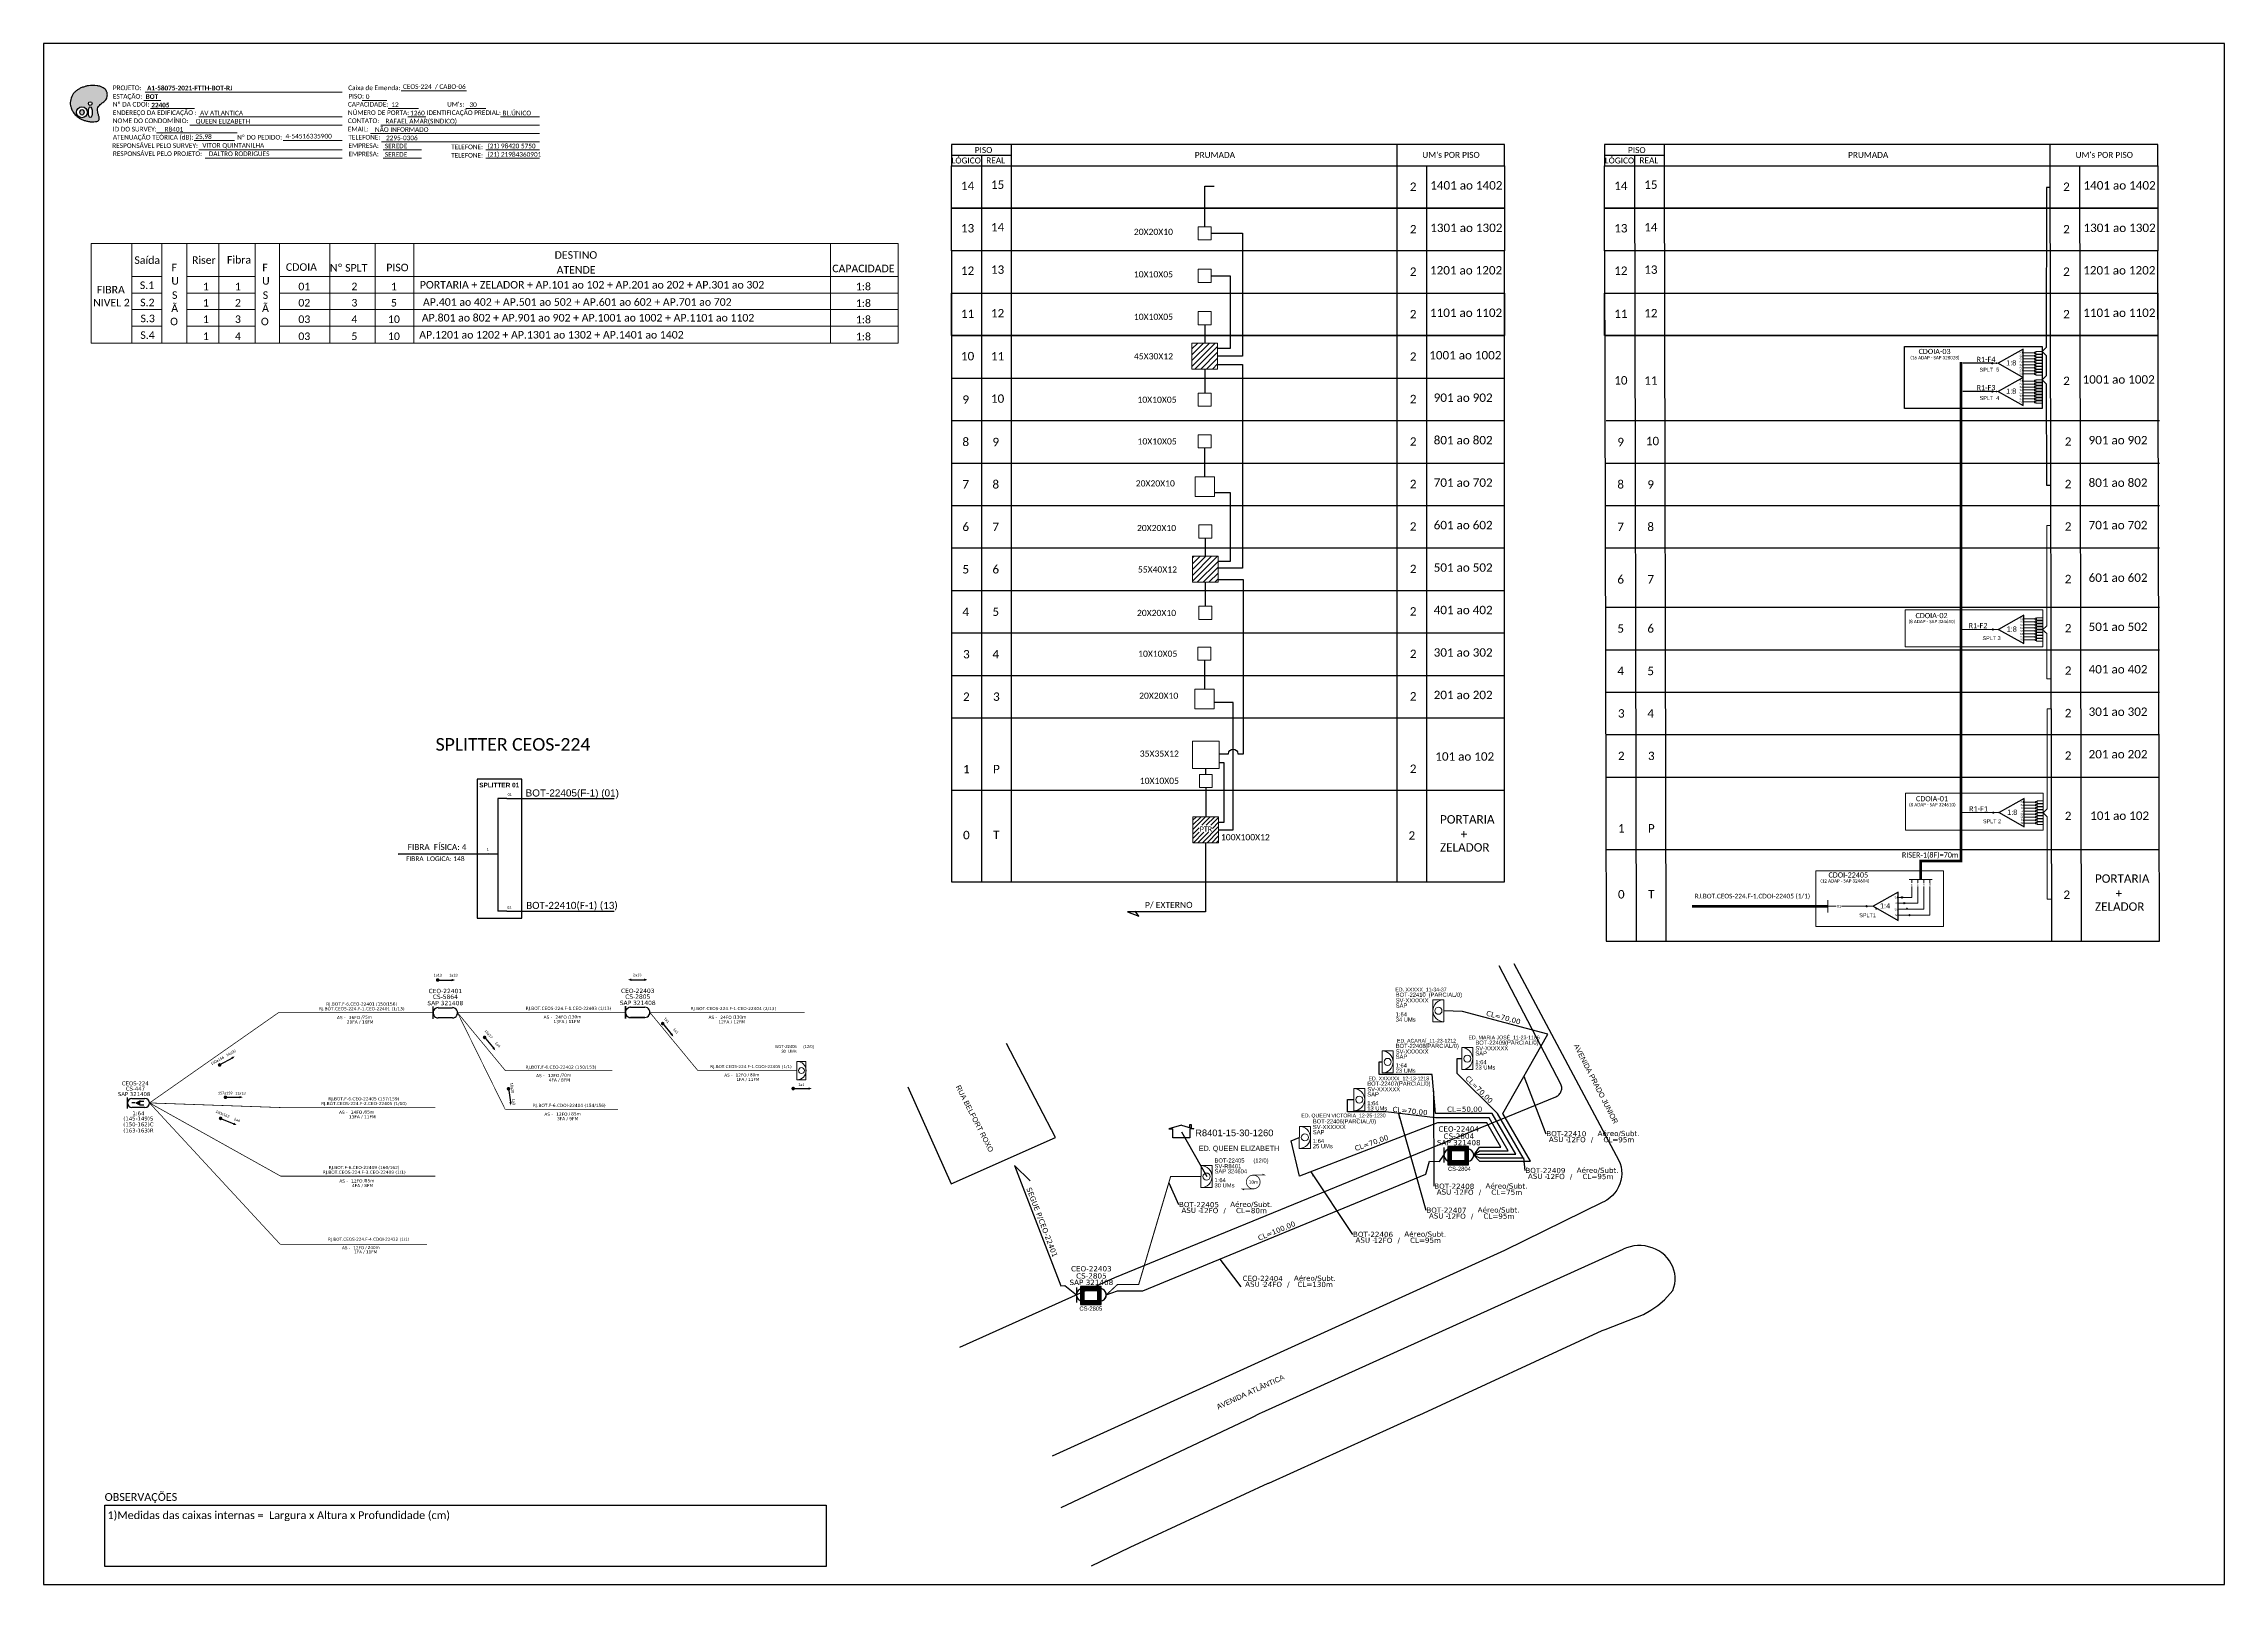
# Model space of a CAD drawing. Header units: metres. Extents: x -1286 to -445, y -500 to 94.
import ezdxf
from ezdxf.enums import TextEntityAlignment as Align

# ---------------------------------------------------------------- set-up
doc = ezdxf.new("R2010")
doc.units = ezdxf.units.M
for name, color, linetype, lineweight in [('(Notas)', 7, 'Continuous', 0), ("20.0-LEGENDA DOS CDO'S", 1, 'Continuous', 0), ('20.1-CDO_INTERIOR', 1, 'Continuous', 0), ('40.1-ETIQUETAS', 1, 'Continuous', 20), ('_NUMERAÇÃO_', 34, 'Continuous', 0)]:
    doc.layers.add(name, color=color, linetype=linetype, lineweight=lineweight)
for name, color, linetype in [('10.0-Cartográfico', 4, 'Continuous'), ('10.1-Caixas Subterrâneas', 5, 'Continuous'), ('20.4-CEOS', 1, 'Continuous'), ('20.5-CEO', 1, 'Continuous'), ('CABO OPTICO EXISTENTE', 5, 'Continuous'), ('CAP a instalar', 1, 'Continuous'), ('CD de instalação futura', 8, 'Continuous'), ('celulas gpon', 7, 'Continuous'), ('Folga', 1, 'Continuous'), ('label_cabos', 7, 'Continuous'), ('Legenda', 1, 'Continuous'), ('Segmento de Logradouro Texto', 238, 'Continuous'), ('SETA', 7, 'Continuous'), ('surveys', 7, 'Continuous'), ('surveys legendas', 7, 'Continuous')]:
    doc.layers.add(name, color=color, linetype=linetype)
doc.layers.add('DROP DE CLIENTE', color=140, linetype='Continuous', plot=False)
doc.layers.add('EXTRA', color=50, linetype='Continuous', plot=False)
doc.styles.add('ARIAL', font='arial.ttf')
doc.styles.add('DIGICADE', font='arial.ttf')
doc.styles.add('siredit', font='verdana.ttf')
doc.styles.add('WMF-Calibri0', font='calibri.ttf')
doc.styles.add('WMF-Calibri1', font='calibrib.ttf')
doc.linetypes.add('FENCELINE1', pattern='A,0.25,-0.1,[133,ltypeshp.shx,S=0.1,R=0,X=-0.1,Y=0],-0.1,1', length=1.45)
doc.dimstyles.new('CC', dxfattribs={"dimtxt": 0.8, "dimasz": 2, "dimexe": 0.18, "dimexo": 0.0625, "dimgap": 0.09, "dimtad": 0, "dimdec": 0, "dimrnd": 1, "dimzin": 0, "dimdsep": 46, "dimtxsty": 'siredit', "dimblk": 'NONE', "dimcen": 0, "dimse1": 1, "dimse2": 1, "dimsd1": 1, "dimsd2": 1, "dimclrt": 7, "dimadec": 0, "dimazin": 0, "dimtfac": 1, "dimtdec": 0, "dimtofl": 0, "dimtmove": 0, "dimatfit": 3, "dimfxl": 0, "dimtolj": 1, "dimtzin": 0, "dimarcsym": 0})

# ---------------------------------------------------------------- blocks, each defined once
blk = doc.blocks.new('OI')
h = blk.add_hatch(color=40)
edge = h.paths.add_edge_path()
edge.add_spline(control_points=[(4.35, -0.67), (3.92, -0.99), (3.26, -1.5), (2.81, -2.59), (2.9, -3.5), (3.06, -4.27), (3.31, -4.85), (3.37, -5.39), (3.4, -5.88), (3.2, -6.4), (2.54, -6.61), (1.65, -6.63), (0.55, -6.67), (-0.56, -6.42), (-1.61, -6.14), (-2.77, -5.61), (-3.92, -4.77), (-4.89, -3.7), (-5.34, -2.65), (-5.6, -1.94), (-5.85, -0.96), (-5.71, 0.47), (-5.1, 2.02), (-4.14, 3.02), (-3.3, 3.61), (-2.37, 4.16), (-1.36, 4.44), (-0.56, 4.7), (0.79, 4.85), (2.24, 4.97), (3.79, 4.57), (4.67, 4.21), (5.44, 3.65), (5.76, 2.99), (6.03, 2.21), (6.01, 1.46), (5.72, 0.64), (5.31, 0.08), (4.88, -0.38), (4.51, -0.55), (4.35, -0.67)], knot_values=[0, 0, 0, 0, 1.60434, 2.417191, 3.427595, 4.282808, 4.776746, 5.304182, 5.888771, 6.258406, 6.858137, 7.79129, 8.986195, 10.124242, 11.187857, 12.242908, 13.953784, 15.414161, 16.515391, 17.349188, 17.675853, 19.552021, 21.515531, 22.568638, 23.63245, 24.621084, 25.782718, 26.745347, 27.142653, 29.870543, 31.004649, 31.921532, 32.709589, 33.801391, 34.042471, 35.192333, 35.971461, 36.628871, 37.254359, 37.836911, 37.836911, 37.836911, 37.836911], degree=3, periodic=0)
h.paths.add_polyline_path([(1.13, -0.87, -1), (-0.04, -0.87, -1)], flags=16)
edge = h.paths.add_edge_path(flags=16)
edge.add_ellipse((0.56, -3.59), major_axis=(-0.02, 1.71), ratio=0.361305, start_angle=0, end_angle=360)
h.paths.add_polyline_path([(-0.36, -3.62, -1), (-3.8, -3.62, -1)], flags=16)
edge = h.paths.add_edge_path(flags=0)
edge.add_ellipse((-2.08, -3.62), major_axis=(0, 0.885), ratio=0.758294, start_angle=0, end_angle=360)
at = {"color": 40}
for centre, radius in [((-2.08, -3.62), 1.72), ((0.54, -0.87), 0.587)]:
    blk.add_circle(centre, radius, dxfattribs=at)
blk.add_ellipse((-2.08, -3.62), major_axis=(0, 0.885), ratio=0.758294, start_param=-3.141592653589792, end_param=3.141592653589792, dxfattribs=at)
blk.add_ellipse((0.56, -3.59), major_axis=(-0.02, 1.71), ratio=0.361305, dxfattribs=at)
at = {"color": 40, "start_tangent": (-0.800898, -0.598801), "end_tangent": (-0.800898, -0.598801)}
blk.add_spline([(4.35, -0.67), (3.2, -1.78), (2.9, -2.54), (2.92, -3.55), (3.12, -4.38), (3.28, -4.85), (3.37, -5.37), (3.35, -5.95), (3.2, -6.29), (2.66, -6.55), (1.73, -6.63), (0.54, -6.62), (-0.58, -6.41), (-1.6, -6.11), (-2.56, -5.67), (-3.95, -4.67), (-4.89, -3.56), (-5.37, -2.56), (-5.64, -1.78), (-5.72, -1.46), (-5.63, 0.42), (-4.84, 2.22), (-4.13, 2.99), (-3.27, 3.62), (-2.4, 4.09), (-1.3, 4.47), (-0.37, 4.72), (0.02, 4.77), (2.75, 4.8), (3.85, 4.53), (4.69, 4.16), (5.31, 3.68), (5.85, 2.73), (5.93, 2.5), (5.94, 1.35), (5.67, 0.62), (5.29, 0.08), (4.84, -0.36), (4.35, -0.67)], degree=3, dxfattribs=at)
blk = doc.blocks.new('A$C07E14978')
at = {"layer": 'Folga', "color": 0, "const_width": 0.137}
for points in [[(2.23, 0.28), (0.03, 0.28), (0.47, 0.06)], [(2.23, 2.92), (4.42, 2.92), (3.98, 3.13)]]:
    blk.add_lwpolyline(points, dxfattribs=at)
at = {"layer": 'Folga', "color": 0, "const_width": 0.146}
blk.add_lwpolyline([(2.23, 2.92, 1.000012), (2.23, 0.28, 0.999978)], format="xyb", close=True, dxfattribs=at)
at = {"layer": 'Folga', "color": 0}
blk.add_text('10m', height=0.659, dxfattribs=at).set_placement((1.38, 1.27))
blk = doc.blocks.new('SURVEY_SURVEY')
for p, q in [((0, 0.0000127), (-0.0000126, 0.000009)), ((-0.0000126, 0.000009), (-0.0000086, 0.000009)), ((-0.0000086, 0), (-0.0000086, 0.000009)), ((0.0000086, 0), (-0.0000086, 0)), ((0, 0.0000127), (0.0000126, 0.000009)), ((0.0000084, 0.0000132), (0.0000098, 0.0000132)), ((0.0000084, 0.0000103), (0.0000084, 0.0000132)), ((0.0000126, 0.000009), (0.0000086, 0.000009)), ((0.0000086, 0.000009), (0.0000086, 0)), ((0.0000098, 0.0000132), (0.0000098, 0.0000099))]:
    blk.add_line(p, q)
blk = doc.blocks.new('SPLT_1-8_SC-APC')
at = {"color": 1, "lineweight": 0}
blk.add_lwpolyline([(-17.04, -7.55), (-19.26, -7.55)], dxfattribs=at)
at = {"color": 1}
blk.add_lwpolyline([(-7.37, -2.1), (-17.04, -7.55), (-7.37, -13), (-7.37, -2.1)], dxfattribs=at)
at = {"color": 3, "lineweight": 0}
for points in [[(-2.99, -3.51), (-7.37, -3.51)], [(-7.37, -4.66), (-2.99, -4.66)], [(-7.37, -5.82), (-2.99, -5.82)], [(-7.37, -6.97), (-2.99, -6.97)], [(-7.37, -8.12), (-2.99, -8.12)], [(-2.41, -3.02), (-2.41, -4)], [(-2.41, -3.02), (0, -3.02)], [(-2.41, -4), (0, -4)], [(-2.41, -4.17), (-2.41, -5.16)], [(-2.41, -4.17), (0, -4.17)], [(-2.41, -5.16), (0, -5.16)], [(-2.41, -5.32), (-2.41, -6.31)], [(-2.41, -5.32), (0, -5.32)], [(-2.41, -6.31), (0, -6.31)], [(-2.41, -6.48), (-2.41, -7.46)], [(-2.41, -6.48), (0, -6.48)], [(-2.41, -7.46), (0, -7.46)], [(-2.41, -7.63), (-2.41, -8.62)], [(-2.41, -7.63), (0, -7.63)], [(-7.37, -9.28), (-2.99, -9.28)], [(-7.37, -10.43), (-2.99, -10.43)], [(-7.37, -11.58), (-2.99, -11.58)], [(-2.41, -8.62), (0, -8.62)], [(-2.41, -8.78), (-2.41, -9.77)], [(-2.41, -8.78), (0, -8.78)], [(-2.41, -9.77), (0, -9.77)], [(-2.41, -9.94), (-2.41, -10.92)], [(-2.41, -9.94), (0, -9.94)], [(-2.41, -10.92), (0, -10.92)], [(-2.41, -11.09), (-2.41, -12.08)], [(-2.41, -11.09), (0, -11.09)], [(-2.41, -12.08), (0, -12.08)]]:
    blk.add_lwpolyline(points, dxfattribs=at)
for points in [[(-2.99, -3.22), (-2.41, -3.22), (-2.41, -3.8), (-2.99, -3.8)], [(-2.99, -4.38), (-2.41, -4.38), (-2.41, -4.95), (-2.99, -4.95)], [(-2.99, -5.53), (-2.41, -5.53), (-2.41, -6.1), (-2.99, -6.1)], [(-2.99, -6.68), (-2.41, -6.68), (-2.41, -7.26), (-2.99, -7.26)], [(-2.99, -7.84), (-2.41, -7.84), (-2.41, -8.41), (-2.99, -8.41)], [(-2.99, -8.99), (-2.41, -8.99), (-2.41, -9.56), (-2.99, -9.56)], [(-2.99, -10.14), (-2.41, -10.14), (-2.41, -10.72), (-2.99, -10.72)], [(-2.99, -11.3), (-2.41, -11.3), (-2.41, -11.87), (-2.99, -11.87)]]:
    blk.add_lwpolyline(points, close=True, dxfattribs=at)
at = {"color": 1, "style": 'ARIAL'}
for s, height, p in [('1:8', 2, (-13.91, -8.4)), ('S1', 0.75, (-8.74, -3.78)), ('S2', 0.75, (-8.74, -4.97)), ('S3', 0.75, (-8.74, -6.18)), ('S4', 0.75, (-8.74, -7.36)), ('S5', 0.75, (-8.74, -8.57)), ('S6', 0.75, (-8.74, -9.69)), ('S7', 0.75, (-8.74, -10.78)), ('S8', 0.75, (-8.74, -11.9))]:
    blk.add_text(s, height=height, dxfattribs=at).set_placement(p)
blk = doc.blocks.new('SPLITTER FUTURO')
blk.add_point((0, 0))
at = {"style": 'ARIAL', "text_generation_flag": 6, "flags": 4}
for tag, p, height in [('SPLT', (-6.22, -4.1), 1.5), ('INSTAL.', (-6.25, -6.09), 1.25)]:
    blk.add_attdef(tag, p, '', height=height, rotation=180, dxfattribs=at)
blk = doc.blocks.new('SPLITTER_')
blk.add_point((0, 0))
at = {"style": 'ARIAL', "flags": 4}
blk.add_attdef('SPLT', (0, -3.26), '', height=1.5, dxfattribs=at)
blk = doc.blocks.new('ETIQUETA_RS5F')
at = {"layer": '40.1-ETIQUETAS', "color": 0, "style": 'siredit'}
blk.add_text('/', height=1.5, dxfattribs=at).set_placement((1.6, -2), align=Align.MIDDLE_RIGHT)
for tag, p in [('ETIQUETA_R_SECUNDARIA', (1.2, 2.1)), ('ETIQUETA_R_PRIMARIA', (1.2, 4.1)), ('F_ATIVAS/F_MORTAS', (1.1, -4.2))]:
    blk.add_attdef(tag, text='', height=1.5, dxfattribs=at).set_placement(p, align=Align.MIDDLE_CENTER)
for tag, p in [('TIPO_CABO', (-6.6, -2.1)), ('CAP_CABO', (0.4, -2.1))]:
    blk.add_attdef(tag, text='', height=1.5, dxfattribs=at).set_placement(p, align=Align.MIDDLE_RIGHT)
for tag, p in [('FUSÃO_1', (0.8, -8.4)), ('FUSÃO_2', (0.8, -10.6)), ('FUSÃO_3', (0.8, -12.9)), ('FUSÃO_4', (0.8, -15.1)), ('FUSÃO_5', (0.8, -17.2))]:
    blk.add_attdef(tag, text='', height=1.5, dxfattribs=at).set_placement(p, align=Align.CENTER)
blk.add_attdef('METROS', text='', height=1.5, dxfattribs=at).set_placement((2.1, -2), align=Align.MIDDLE_LEFT)
blk = doc.blocks.new('CDOI_INT')
at = {"layer": '20.1-CDO_INTERIOR', "color": 0, "lineweight": 18}
blk.add_lwpolyline([(4.2, -4.2), (4.2, 4.2), (0, 4.2), (0, -4.2)], close=True, dxfattribs=at)
blk.add_circle((2.1, 0), 1.36, dxfattribs=at)
blk.add_arc((0, 0), 4.25, 270, 90, dxfattribs=at)
at = {"layer": "20.0-LEGENDA DOS CDO'S", "color": 0, "style": 'ARIAL'}
for tag, p in [('CDO_N', (-0.1, 10.4)), ('SPLITER_1', (21.2, 10.4)), ('SPLITER_2', (21.2, 8.7)), ('SURVEY', (-0.1, 8.2)), ('SAP', (-0.1, 6.2)), ('1:XX', (5.9, -2.2)), ('UMS', (5.9, -4.2))]:
    blk.add_attdef(tag, p, '', height=1.36, dxfattribs=at)
blk.add_attdef('FIBRAS_UTILIZADAS', text='', height=1.36, dxfattribs=at).set_placement((15.3, 10.4), align=Align.CENTER)
blk = doc.blocks.new('CEOS_RP_CT_DRT')
at = {"layer": '20.4-CEOS', "color": 0}
for p, q in [((-4.54, 1.19), (-1.19, 1.19)), ((-1.19, -1.19), (-4.54, -1.19))]:
    blk.add_line(p, q, dxfattribs=at)
for points in [[(-5.73, -1.43), (-5.73, 1.44)], [(-3.79, 0), (-4.59, 0)], [(-2.47, 0.48), (-1.45, 0.48)], [(-2.47, -0.52), (-1.45, -0.52)]]:
    blk.add_lwpolyline(points, dxfattribs=at)
blk.add_lwpolyline([(-3.79, 0, 0, 1.47, 0), (-2.41, 0, 1.47, 1.47, 0)], format="xyseb", dxfattribs=at)
for centre, start, end in [((-4.54, 0), 90, 270), ((-1.19, 0), 270, 90)]:
    blk.add_arc(centre, 1.19, start, end, dxfattribs=at)
at = {"layer": '20.4-CEOS', "color": 7, "style": 'siredit'}
for tag, p in [('Nº_DA_CEOS', (-2.86, 5.6)), ('LOCAL', (-2.86, 4.24)), ('SAP', (-2.86, 2.78)), ('RACIO_SPLITAGEM', (-2.86, -1.88)), ('FIBRAS_SPLITTER', (-2.86, -3.58)), ('FIBRAS_TOP_C', (-2.86, -5.08)), ('RESERVA_FINAIS', (-2.86, -6.39))]:
    blk.add_attdef(tag, text='', height=1.01, dxfattribs=at).set_placement(p, align=Align.TOP_CENTER)
blk = doc.blocks.new('*X72')
at = {"color": 0, "linetype": 'Continuous'}
for p, q in [((-1.25, 0.34099), (-0.49099, 1.1)), ((-1.25, 0.517767), (-0.667767, 1.1)), ((-1.25, 0.694544), (-0.844544, 1.1)), ((-1.25, 0.87132), (-1.02132, 1.1)), ((-1.25, 1.048097), (-1.198097, 1.1)), ((-1.25, 0.164214), (-0.8035, 0.610714)), ((-1.25, -0.012563), (-0.8035, 0.433937)), ((-1.25, -0.18934), (-0.8035, 0.25716)), ((-1.25, -0.366117), (-0.8035, 0.080383)), ((-0.789214, 0.625), (-0.314214, 1.1)), ((-0.612437, 0.625), (-0.137437, 1.1)), ((-0.43566, 0.625), (0.03934, 1.1)), ((-0.258883, 0.625), (0.216117, 1.1)), ((-0.082107, 0.625), (0.392893, 1.1)), ((0.09467, 0.625), (0.56967, 1.1)), ((0.271447, 0.625), (0.746447, 1.1)), ((0.448223, 0.625), (0.923223, 1.1)), ((0.625, 0.625), (1.1, 1.1)), ((0.801777, 0.625), (1.25, 1.073223)), ((0.8035, 0.449947), (1.25, 0.896447)), ((0.8035, 0.27317), (1.25, 0.71967)), ((0.8035, 0.096393), (1.25, 0.542893)), ((0.8035, -0.080383), (1.25, 0.366117)), ((0.8035, -0.25716), (1.25, 0.18934)), ((0.8035, -0.433937), (1.25, 0.012563)), ((-1.25, -0.542893), (-0.8035, -0.096393)), ((-1.25, -0.71967), (-0.8035, -0.27317)), ((-1.25, -0.896447), (-0.8035, -0.449947)), ((-1.25, -1.073223), (-0.801777, -0.625)), ((-1.1, -1.1), (-0.625, -0.625)), ((-0.923223, -1.1), (-0.448223, -0.625)), ((-0.746447, -1.1), (-0.271447, -0.625)), ((-0.56967, -1.1), (-0.09467, -0.625)), ((-0.392893, -1.1), (0.082107, -0.625)), ((-0.216117, -1.1), (0.258883, -0.625)), ((-0.03934, -1.1), (0.43566, -0.625)), ((0.137437, -1.1), (0.612437, -0.625)), ((0.314214, -1.1), (0.789214, -0.625)), ((0.49099, -1.1), (1.25, -0.34099)), ((0.667767, -1.1), (1.25, -0.517767)), ((0.8035, -0.610714), (1.25, -0.164214)), ((0.844544, -1.1), (1.25, -0.694544)), ((1.02132, -1.1), (1.25, -0.87132)), ((1.198097, -1.1), (1.25, -1.048097))]:
    blk.add_line(p, q, dxfattribs=at)
blk = doc.blocks.new('MANHOLE_MQ')
at = {"color": 0, "linetype": 'Continuous'}
for p, q in [((0.0000062, 0.0000057), (-0.0000063, 0.0000057)), ((-0.0000063, 0.0000057), (-0.0000063, -0.0000053)), ((-0.000004, 0.0000033), (0.000004, 0.0000033)), ((-0.000004, -0.0000029), (-0.000004, 0.0000033)), ((0.000004, 0.0000033), (0.000004, -0.0000029)), ((0.0000062, -0.0000053), (0.0000062, 0.0000057)), ((-0.0000063, -0.0000053), (0.0000062, -0.0000053)), ((0.000004, -0.0000029), (-0.000004, -0.0000029)), ((0.000004, -0.0000029), (0.000004, -0.0000029))]:
    blk.add_line(p, q, dxfattribs=at)
at = {"color": 0, "linetype": 'Continuous', "xscale": 5e-06, "yscale": 5e-06, "zscale": 1e-05}
blk.add_blockref('*X72', (0, 0.0000002), dxfattribs=at)
blk = doc.blocks.new('*U74')
at = {"layer": '20.5-CEO'}
for p, q in [((-1.56, 1.26), (1.8, 1.26)), ((1.8, -1.13), (-1.56, -1.13))]:
    blk.add_line(p, q, dxfattribs=at)
blk.add_lwpolyline([(-2.75, 1.51), (-2.75, -1.38)], dxfattribs=at)
for centre, start, end in [((-1.56, 0.07), 90, 270), ((1.8, 0.07), 270, 90)]:
    blk.add_arc(centre, 1.2, start, end, dxfattribs=at)
at = {"layer": '20.5-CEO', "color": 7, "style": 'siredit'}
for tag, p in [('LOCAL', (0.12, 4.23)), ('FID', (0.11, 5.61)), ('SAP', (0.12, 2.97)), ('FIBRAS_RESERVA', (0.12, -1.94))]:
    blk.add_attdef(tag, text='', height=1.01, dxfattribs=at).set_placement(p, align=Align.TOP_CENTER)
for tag, flags, p in [('ID_ATIVIDADE', 3, (0.11, -3.51)), ('FATOR', 1, (0.11, -4.82))]:
    blk.add_attdef(tag, text='', height=1.01, dxfattribs=dict(at, flags=flags)).set_placement(p, align=Align.TOP_CENTER)
at = {"layer": '20.5-CEO', "color": 7, "style": 'siredit', "flags": 3}
blk.add_attdef('QTDE', (-4.88, -7.06), '', height=1.01, dxfattribs=at)
blk = doc.blocks.new('LEGENDA DOS CABOS')
at = {"layer": 'EXTRA', "color": 0, "style": 'siredit'}
for tag, p in [('ID', (4.6, 0.97)), ('XX', (9.03, 0.97))]:
    blk.add_attdef(tag, text='', height=0.48, rotation=359.69, dxfattribs=at).set_placement(p, align=Align.MIDDLE_CENTER)
at = {"layer": 'Legenda', "color": 0, "style": 'siredit'}
for tag, p in [('TIPO_CABO', (1.31, 0)), ('CABO', (4.69, -0.05)), ('/', (6.81, -0.05)), ('METROS', (10.03, -0.05))]:
    blk.add_attdef(tag, text='', height=0.8, rotation=359.69, dxfattribs=at).set_placement(p, align=Align.MIDDLE_CENTER)
blk = doc.blocks.new('_None')

msp = doc.modelspace()

# ---------------------------------------------------------------- hatches: boundary and pattern name
h = msp.add_hatch()
h.set_pattern_fill('LINE', color=1, scale=0.5, angle=45)
h.set_pattern_definition([(45, (11.3306, -37.7604), (-1.122532, 1.122532), [])])
h.paths.add_polyline_path([(-843.03, -103.43), (-843.03, -113.47), (-833.13, -113.47), (-833.13, -103.43)])
h.paths.add_polyline_path([(-843.25, -21.24), (-843.25, -31.28), (-833.34, -31.28), (-833.34, -21.24)])
h = msp.add_hatch(color=3)
h.dxf.hatch_style = 1
edge = h.paths.add_edge_path()
edge.add_arc((-534.55, -29.02), 0.256, 0, 360)
h = msp.add_hatch(color=3)
h.dxf.hatch_style = 1
edge = h.paths.add_edge_path()
edge.add_arc((-534.55, -39.92), 0.256, 0, 360)
at = {"lineweight": 0}
h = msp.add_hatch(color=3, dxfattribs=at)
h.dxf.hatch_style = 1
edge = h.paths.add_edge_path()
edge.add_arc((-534.35, -131.65), 0.242, 0, 360)
h = msp.add_hatch()
h.set_pattern_fill('ANSI31', color=1, scale=10, style=0)
h.set_pattern_definition([(45, (-1456.2971, -599.487), (-0.8838835, 0.8838835), [])])
h.paths.add_polyline_path([(-842.82, -213.91), (-832.92, -213.91), (-832.92, -203.87), (-842.82, -203.87)])
h.paths.add_polyline_path([(-840.4, -209.87), (-835.35, -209.87), (-835.35, -207.14), (-840.4, -207.14)], flags=16)
h = msp.add_hatch(color=3, dxfattribs=at)
h.dxf.hatch_style = 1
edge = h.paths.add_edge_path()
edge.add_arc((-534.17, -202.28), 0.242, 0, 360)
h = msp.add_hatch(color=3)
h.dxf.hatch_style = 1
edge = h.paths.add_edge_path()
edge.add_arc((-569.38, -234.96), 0.242, 0, 360)
h = msp.add_hatch(color=3, dxfattribs=at)
h.dxf.hatch_style = 1
edge = h.paths.add_edge_path()
edge.add_arc((-583.02, -238.37), 0.256, 0, 360)
h = msp.add_hatch(color=3)
h.dxf.hatch_style = 1
edge = h.paths.add_edge_path()
edge.add_arc((-568.5, -237.2), 0.242, 0, 360)
h = msp.add_hatch(color=3)
h.dxf.hatch_style = 1
edge = h.paths.add_edge_path()
edge.add_arc((-567.5, -239.51), 0.242, 0, 360)
h = msp.add_hatch(color=3)
h.dxf.hatch_style = 1
edge = h.paths.add_edge_path()
edge.add_arc((-566.5, -241.81), 0.242, 0, 360)

# ---------------------------------------------------------------- linework, layer by layer
at = {"layer": '(Notas)', "lineweight": 0}
for p, q in [((-1252.05, -21.27), (-1252.05, 17.1)), ((-1240.52, -21.27), (-1240.52, 17.1)), ((-1230.88, -21.27), (-1230.88, 17.1)), ((-1218.54, -21.27), (-1218.54, 17.1)), ((-1204.51, -21.27), (-1204.51, 17.1)), ((-1195.04, -21.27), (-1195.04, 17.1)), ((-1175.74, -21.27), (-1175.74, 17.1)), ((-1158.26, -21.27), (-1158.26, 17.1)), ((-1143.35, -21.27), (-1143.35, 17.1)), ((-982.56, -21.27), (-982.56, 17.1))]:
    msp.add_line(p, q, dxfattribs=at)
msp.add_lwpolyline([(-956.56, 17.1), (-956.56, -21.27)], dxfattribs=at)
at = {"color": 7}
for p, q in [((-935.99, 47.1), (-722.68, 47.1)), ((-935.99, 30.72), (-935.99, 47.1)), ((-722.68, 47.1), (-722.68, 30.72)), ((-684.07, 47.1), (-470.75, 47.1)), ((-684.07, 30.72), (-684.07, 47.1)), ((-470.75, 47.1), (-470.75, 30.72)), ((-935.99, 30.72), (-722.68, 30.72)), ((-935.99, 14.35), (-935.99, 30.72)), ((-722.68, 30.72), (-935.99, 30.72)), ((-722.68, 30.72), (-722.68, 14.35)), ((-684.07, 30.72), (-470.75, 30.72)), ((-684.07, 14.35), (-684.07, 30.72)), ((-470.75, 30.72), (-684.07, 30.72)), ((-470.75, 30.72), (-470.75, 14.35)), ((-722.68, 14.35), (-935.99, 14.35)), ((-470.75, 14.35), (-684.07, 14.35))]:
    msp.add_line(p, q, dxfattribs=at)
at = {"color": 5, "lineweight": 0}
for p, q in [((-534.35, -131.65), (-546.38, -131.65)), ((-534.17, -202.28), (-546.2, -202.28))]:
    msp.add_line(p, q, dxfattribs=at)
at = {"color": 7, "linetype": 'Continuous'}
for p, q in [((-1110.95, -196.78), (-1110.95, -240.21)), ((-1107.44, -196.78), (-1110.95, -196.78)), ((-1114.6, -218.21), (-1110.97, -218.21)), ((-1107.44, -240.21), (-1110.95, -240.21))]:
    msp.add_line(p, q, dxfattribs=at)
at = {"color": 10, "linetype": 'Continuous'}
for p, q in [((-1107.44, -196.78), (-1066.06, -196.8)), ((-1107.44, -240.21), (-1066.06, -240.23))]:
    msp.add_line(p, q, dxfattribs=at)
at = {"color": 1, "linetype": 'Continuous', "lineweight": 60}
msp.add_line((-1114.6, -218.21), (-1149.39, -218.32), dxfattribs=at)
at = {"color": 0}
for p, q in [((-1262.5, -469.23), (-984.25, -469.23)), ((-1262.5, -492.93), (-1262.5, -469.23)), ((-984.25, -469.23), (-984.25, -492.93)), ((-984.25, -492.93), (-1262.5, -492.93))]:
    msp.add_line(p, q, dxfattribs=at)
msp.add_lwpolyline([(-1286.07, -499.81), (-445.07, -499.81), (-445.07, 94.19), (-1286.07, 94.19)], close=True)
at = {"color": 7, "lineweight": 0}
for points in [[(-1148.15, 76.01), (-1123.01, 76.01)], [(-1247.47, 72.24), (-1240.92, 72.24)], [(-1246.96, 75.52), (-1170.98, 75.52)], [(-1244.81, 69.17), (-1227.84, 69.17)], [(-1163.19, 72.28), (-1153.71, 72.28)], [(-1153.14, 69.17), (-1141.52, 69.17)], [(-1123.2, 69.17), (-1115.53, 69.17)], [(-1242.49, 59.75), (-1211.44, 59.75)], [(-1229.65, 62.82), (-1170.98, 62.82)], [(-1226.24, 65.93), (-1170.98, 65.93)], [(-1160.06, 59.58), (-1094.8, 59.58)], [(-1156.02, 62.82), (-1094.8, 62.82)], [(-1145.56, 65.93), (-1138.61, 65.93)], [(-1109.86, 65.93), (-1094.82, 65.93)], [(-1227.96, 56.79), (-1212.45, 56.79)], [(-1226.24, 53.23), (-1170.98, 53.23)], [(-1193.73, 56.79), (-1170.96, 56.79)], [(-1155.78, 56.34), (-1094.8, 56.34)], [(-1155.17, 53.23), (-1140.37, 53.23)], [(-1115.57, 53.23), (-1094.8, 53.23)], [(-1223.75, 49.99), (-1170.98, 49.99)], [(-1155.17, 49.99), (-1140.37, 49.99)], [(-1115.57, 49.99), (-1094.8, 49.99)], [(-570.87, -234.96), (-569.41, -234.96)], [(-570.87, -237.2), (-568.5, -237.2)], [(-570.87, -239.51), (-567.47, -239.51)], [(-570.87, -241.81), (-566.49, -241.81)]]:
    msp.add_lwpolyline(points, dxfattribs=at)
at = {"color": 0}
for points in [[(-722.68, 55.32), (-935.99, 55.32)], [(-935.99, 51.21), (-912.85, 51.21)], [(-470.75, 55.32), (-684.07, 55.32)], [(-684.07, 51.21), (-660.92, 51.21)], [(-935.99, 47.1), (-722.68, 47.1)], [(-684.07, 47.1), (-470.75, 47.1)]]:
    msp.add_lwpolyline(points, dxfattribs=at)
for points in [[(-935.99, 55.32), (-935.99, 47.1)], [(-924.42, 51.21), (-924.42, 47.1)], [(-912.85, 47.1), (-912.85, 55.32)], [(-764.27, 55.32), (-764.27, 47.1)], [(-722.68, 47.1), (-722.68, 55.32)], [(-684.07, 55.32), (-684.07, 47.1)], [(-672.5, 51.21), (-672.5, 47.1)], [(-660.92, 47.1), (-660.92, 55.32)], [(-512.35, 55.32), (-512.35, 47.1)], [(-470.75, 47.1), (-470.75, 55.32)], [(-935.99, 47.1), (-722.68, 47.1)], [(-924.42, 47.1), (-924.42, -228.97)], [(-912.85, -228.97), (-912.85, 47.1)], [(-764.27, 47.1), (-764.27, -228.97)], [(-752.7, -228.97), (-752.7, 47.1)], [(-684.07, 47.1), (-470.75, 47.1)], [(-672.5, 47.1), (-671.86, -251.81)], [(-660.29, -251.81), (-660.92, 47.1)], [(-512.35, 47.1), (-511.71, -251.81)], [(-500.14, -251.81), (-500.77, 47.1)], [(-935.99, 14.35), (-935.99, -228.97), (-722.68, -228.97), (-722.68, 14.35)], [(-684.07, 14.35), (-683.44, -251.81), (-470.12, -251.81), (-470.75, 14.35)], [(-935.99, -2.02), (-722.68, -2.02)], [(-684.07, -2.02), (-470.75, -2.02)], [(-935.99, -18.39), (-722.68, -18.39)], [(-684.07, -18.39), (-470.75, -18.39)], [(-935.99, -34.76), (-722.68, -34.76)], [(-935.99, -51.14), (-722.68, -51.14)], [(-683.44, -51.14), (-470.12, -51.14)], [(-935.99, -67.51), (-722.68, -67.51)], [(-683.44, -67.51), (-470.12, -67.51)], [(-935.99, -83.88), (-722.68, -83.88)], [(-683.44, -83.88), (-470.12, -83.88)], [(-935.99, -100.25), (-722.68, -100.25)], [(-683.44, -100.25), (-470.12, -100.25)], [(-935.99, -116.62), (-722.68, -116.62)], [(-683.44, -123.08), (-470.12, -123.08)], [(-935.99, -133), (-722.68, -133)], [(-683.44, -139.46), (-470.12, -139.46)], [(-935.99, -149.37), (-722.68, -149.37)], [(-683.44, -155.83), (-470.12, -155.83)], [(-935.99, -165.74), (-722.68, -165.74)], [(-683.44, -172.2), (-470.12, -172.2)], [(-683.44, -188.57), (-470.12, -188.57)], [(-935.99, -193.67), (-722.68, -193.67)], [(-683.44, -216.5), (-470.12, -216.5)]]:
    msp.add_lwpolyline(points)
at = {"color": 3}
for points in [[(-838.3, 23.6), (-838.3, 39.24), (-834.69, 39.24)], [(-512.33, 38.7), (-513.66, 38.7), (-513.75, -22.99), (-515.32, -24.49), (-513.75, -26), (-513.75, -33.88), (-515.32, -35.39), (-513.75, -36.9), (-513.66, -76.09), (-512.09, -76.09)], [(-835.82, 21.07), (-823.78, 21.07), (-823.78, -26.33), (-833.34, -26.33)], [(-835.82, 4.69), (-828.42, 4.69), (-828.42, -23.32), (-833.34, -23.32)], [(-838.3, -14.21), (-838.3, -21.24)], [(-838.3, -31.28), (-838.3, -40.54)], [(-833.34, -29.45), (-823.7, -29.45), (-823.7, -108), (-833.13, -108)], [(-838.3, -72.78), (-838.3, -61.66)], [(-834.58, -78.9), (-828.49, -78.9), (-828.49, -105.43), (-833.13, -105.43)], [(-838.08, -96.4), (-838.08, -103.43)], [(-838.08, -113.47), (-838.08, -122.73)], [(-838.43, -143.52), (-838.43, -154.64)], [(-832.92, -208.89), (-827.32, -208.89), (-827.32, -159.77), (-834.71, -159.77)], [(-832.92, -205.94), (-830.74, -205.94), (-830.74, -183.1), (-832.72, -183.1)], [(-837.87, -192.6), (-837.87, -203.87)]]:
    msp.add_lwpolyline(points, dxfattribs=at)
at = {"lineweight": 0}
for points in [[(-835.82, 23.6), (-840.79, 23.6), (-840.79, 18.53), (-835.82, 18.53)], [(-835.82, 7.23), (-840.79, 7.23), (-840.79, 2.16), (-835.82, 2.16)], [(-835.82, -9.14), (-840.79, -9.14), (-840.79, -14.21), (-835.82, -14.21)], [(-835.82, -40.54), (-840.79, -40.54), (-840.79, -45.61), (-835.82, -45.61)], [(-835.82, -56.59), (-840.79, -56.59), (-840.79, -61.66), (-835.82, -61.66)], [(-835.6, -91.33), (-840.57, -91.33), (-840.57, -96.4), (-835.6, -96.4)], [(-835.6, -122.73), (-840.57, -122.73), (-840.57, -127.8), (-835.6, -127.8)], [(-835.95, -138.45), (-840.91, -138.45), (-840.91, -143.52), (-835.95, -143.52)], [(-835.39, -187.53), (-840.35, -187.53), (-840.35, -192.6), (-835.39, -192.6)]]:
    msp.add_lwpolyline(points, close=True, dxfattribs=at)
at = {"color": 7}
for points in [[(-935.99, -2.02), (-722.68, -2.02), (-722.68, -18.39), (-935.99, -18.39)], [(-684.07, -2.02), (-470.75, -2.02), (-470.75, -18.39), (-684.07, -18.39)], [(-1118.92, -242.99), (-1101.64, -242.99), (-1101.64, -189.34), (-1118.92, -189.34)]]:
    msp.add_lwpolyline(points, close=True, dxfattribs=at)
at = {"color": 1, "lineweight": 0}
for points in [[(-833.34, -21.24), (-843.25, -21.24), (-843.25, -31.28), (-833.34, -31.28)], [(-833.13, -103.43), (-843.03, -103.43), (-843.03, -113.47), (-833.13, -113.47)], [(-568.22, -124.11), (-515.09, -124.11), (-515.09, -138.42), (-568.22, -138.42)], [(-832.72, -174.78), (-843.01, -174.78), (-843.01, -185.29), (-832.72, -185.29)], [(-568.04, -194.73), (-514.91, -194.73), (-514.91, -209.05), (-568.04, -209.05)], [(-832.92, -203.87), (-842.82, -203.87), (-842.82, -213.91), (-832.92, -213.91)], [(-602.59, -224.7), (-553.43, -224.7), (-553.43, -246.17), (-602.59, -246.17)]]:
    msp.add_lwpolyline(points, close=True, dxfattribs=at)
at = {"color": 1}
msp.add_lwpolyline([(-568.45, -22.59), (-515.32, -22.59), (-515.32, -46.49), (-568.45, -46.49)], close=True, dxfattribs=at)
at = {"color": 5, "lineweight": 0, "const_width": 1}
msp.add_lwpolyline([(-562.21, -228.03), (-562.21, -220.95), (-546.6, -220.95), (-546.61, -28.6)], dxfattribs=at)
at = {"color": 5}
for points in [[(-534.58, -29.02), (-545.97, -29.02)], [(-534.58, -39.92), (-545.97, -39.92)], [(-1061.68, -276.93), (-1061.67, -281.66)], [(-1059.72, -277.33), (-1054.2, -277.33)], [(-1059.71, -281.26), (-1054.31, -281.26)], [(-887.76, -385.3), (-887.76, -391.07)], [(-885.37, -385.79), (-878.65, -385.79)], [(-885.37, -390.58), (-878.72, -390.58)]]:
    msp.add_lwpolyline(points, dxfattribs=at)
at = {"color": 7, "lineweight": 0}
for points in [[(-834.58, -72.78), (-842.03, -72.78), (-842.03, -80.38), (-834.58, -80.38)], [(-834.71, -154.64), (-842.15, -154.64), (-842.15, -162.24), (-834.71, -162.24)]]:
    msp.add_lwpolyline(points, close=True, dxfattribs=at)
at = {"color": 3, "lineweight": 0}
for points in [[(-511.93, -150.72), (-513.58, -150.72), (-513.58, -133.26), (-515.15, -131.76), (-513.58, -130.25), (-513.58, -91.63), (-512.09, -91.63)], [(-511.75, -235.6), (-513.4, -235.6), (-513.4, -203.89), (-514.97, -202.38), (-513.4, -200.87), (-513.4, -162.23), (-511.9, -162.23)], [(-597.96, -238.37), (-594.8, -238.37)], [(-592.73, -238.37), (-583.02, -238.37)]]:
    msp.add_lwpolyline(points, dxfattribs=at)
at = {"color": 3}
msp.add_lwpolyline([(-832.72, -179.59), (-829.1, -179.59, -1), (-825.55, -179.59), (-823.39, -179.59), (-823.39, -112.55), (-833.13, -112.55)], format="xyb", dxfattribs=at)
at = {"color": 7}
for points in [[(-837.87, -187.53), (-837.87, -185.29)], [(-746.06, -331.42), (-746.06, -337.19)], [(-743.66, -331.91), (-736.95, -331.91)], [(-743.66, -336.7), (-737.02, -336.7)]]:
    msp.add_lwpolyline(points, dxfattribs=at)
at = {"color": 1}
for points in [[(-837.93, -213.91), (-837.93, -240.54), (-868.07, -240.54)], [(-570.87, -232.92), (-580.54, -238.37), (-570.87, -243.82), (-570.87, -232.92)], [(-868.07, -240.54), (-863.65, -242.13)], [(-863.65, -242.13), (-865.06, -240.3)]]:
    msp.add_lwpolyline(points, dxfattribs=at)
at = {"color": 5, "lineweight": 0}
for points in [[(-569.41, -234.96), (-565.59, -234.96), (-565.59, -230.77)], [(-568.5, -237.2), (-563.27, -237.2), (-563.27, -230.77)], [(-567.47, -239.51), (-560.96, -239.51), (-560.96, -230.78)], [(-566.67, -228.03), (-557.76, -228.03)], [(-566.49, -241.81), (-558.64, -241.81), (-558.64, -230.74)], [(-565.59, -228.03), (-565.59, -229.35)], [(-563.27, -228.03), (-563.27, -229.35)], [(-563.27, -228.03), (-563.27, -229.35)], [(-560.95, -228.03), (-560.95, -229.35)], [(-558.64, -228.03), (-558.64, -229.31)]]:
    msp.add_lwpolyline(points, dxfattribs=at)
at = {"color": 1, "lineweight": 0, "const_width": 1}
msp.add_lwpolyline([(-650.32, -238.37), (-597.96, -238.37)], dxfattribs=at)
at = {"color": 1, "lineweight": 0}
for points in [[(-597.96, -240.78), (-597.96, -236.06)], [(-580.54, -238.37), (-582.76, -238.37)]]:
    msp.add_lwpolyline(points, dxfattribs=at)
for points, const_width in [([(-1134.46, -266.82, 1), (-1133.77, -266.82, 1)], 0.689), ([(-1116.13, -288.62, 1), (-1115.87, -289.26, 1)], 0.69), ([(-1218.5, -299.7, 1), (-1217.9, -299.37, 1)], 0.689), ([(-1106.82, -308.4, 1), (-1106.74, -309.09, 1)], 0.69), ([(-997.34, -308.65, 1), (-996.65, -308.65, 1)], 0.69), ([(-1218.13, -320.03, 1), (-1217.49, -320.29, 1)], 0.689), ([(-1216.29, -312.02, 1), (-1215.6, -312.02, 1)], 0.689)]:
    msp.add_lwpolyline(points, format="xyb", close=True, dxfattribs=dict(const_width=const_width))
at = {"color": 7, "const_width": 0.69}
msp.add_lwpolyline([(-1047.54, -283.34, 1), (-1047.1, -283.87, 1)], format="xyb", close=True, dxfattribs=at)
at = {"color": 3}
for centre, radius in [((-534.55, -29.02), 0.256), ((-534.55, -39.92), 0.256), ((-569.38, -234.96), 0.242), ((-568.5, -237.2), 0.242), ((-566.5, -241.81), 0.242)]:
    msp.add_circle(centre, radius, dxfattribs=at)
at = {"color": 3, "lineweight": 0}
for centre, radius in [((-534.35, -131.65), 0.242), ((-534.17, -202.28), 0.242), ((-583.02, -238.37), 0.256)]:
    msp.add_circle(centre, radius, dxfattribs=at)
at = {"color": 3}
msp.add_arc((-567.5, -239.51), 0.242, 0, 180.12959, dxfattribs=at)
at = {"color": 5}
for centre, radius, start, end in [((-1059.71, -279.3), 1.97, 88.41005, 271.60722), ((-1054.2, -279.29), 1.96, 270.01293, 90.01301), ((-885.37, -388.18), 2.39, 90, 270), ((-878.65, -388.18), 2.39, 268.33024, 90)]:
    msp.add_arc(centre, radius, start, end, dxfattribs=at)
at = {"color": 7}
for centre, start, end in [((-743.66, -334.31), 90, 270), ((-736.95, -334.31), 268.33024, 90)]:
    msp.add_arc(centre, 2.39, start, end, dxfattribs=at)
for p in [(-532.93, -29.02), (-532.93, -39.92)]:
    msp.add_point(p)
at = {"layer": '10.0-Cartográfico'}
for points in [[(-719.11, -260.45), (-678.57, -336.33), (-678.07, -337.57), (-677.72, -338.84), (-677.51, -340.16), (-677.45, -341.48), (-677.55, -342.8), (-677.78, -344.1), (-678.18, -345.37), (-678.71, -346.6), (-679.37, -347.77), (-680.16, -348.88), (-681.08, -349.9), (-682.1, -350.81), (-683.22, -351.64), (-684.44, -352.34), (-684.71, -352.49), (-722.63, -371.04), (-897.18, -450.42)], [(-932.79, -408.37), (-873.02, -381.55), (-702.87, -311.79), (-702.5, -311.61), (-702.18, -311.4), (-701.87, -311.17), (-701.58, -310.89), (-701.33, -310.6), (-701.1, -310.27), (-700.93, -309.93), (-700.8, -309.58), (-700.68, -309.22), (-700.63, -308.84), (-700.62, -308.46), (-700.64, -308.08), (-700.7, -307.7), (-700.83, -307.34), (-701.01, -306.95), (-724.71, -261.31)], [(-952.77, -307.95), (-936.09, -345.44), (-895.84, -327.51), (-914.7, -291.3)], [(-881.92, -492.69), (-867.3, -485.6), (-866.99, -485.46), (-813.78, -460.8), (-813.59, -460.73), (-755.7, -434.63), (-755.54, -434.56), (-684.99, -401.98), (-683.84, -401.5), (-669.11, -395.76), (-666.19, -394.14), (-663.49, -392.25), (-661, -390.11), (-658.77, -387.73), (-657.79, -386.53), (-657.34, -385.26), (-657.04, -383.96), (-656.89, -382.62), (-656.89, -381.28), (-657.04, -379.97), (-657.35, -378.65), (-657.8, -377.39), (-658.38, -376.17), (-659.1, -375.01), (-659.95, -373.93), (-660.9, -372.93), (-661.98, -372.04), (-663.14, -371.26), (-664.4, -370.59), (-665.72, -370.04), (-667.09, -369.62), (-668.49, -369.35), (-669.92, -369.22), (-671.36, -369.22), (-672.8, -369.35), (-674.21, -369.63), (-675.58, -370.05), (-676.9, -370.59), (-677.02, -370.64), (-816.37, -433.63), (-817.1, -433.99), (-820.22, -435.54), (-893.79, -470.24)]]:
    msp.add_lwpolyline(points, dxfattribs=at)
at = {"layer": '20.1-CDO_INTERIOR', "color": 7, "lineweight": 18}
for points in [[(-750.28, -282.92), (-750.28, -274.42), (-746.03, -274.42), (-746.03, -282.92)], [(-765.62, -302.63), (-765.61, -294.13), (-769.86, -294.13), (-769.87, -302.63)], [(-734.89, -301.37), (-734.89, -292.87), (-739.14, -292.87), (-739.14, -301.37)], [(-776.57, -317.18), (-776.56, -308.68), (-780.81, -308.68), (-780.82, -317.18)], [(-797.56, -331.74), (-797.55, -323.24), (-801.8, -323.24), (-801.81, -331.74)]]:
    msp.add_lwpolyline(points, close=True, dxfattribs=at)
at = {"layer": '20.1-CDO_INTERIOR', "color": 1, "lineweight": 18}
msp.add_lwpolyline([(-835.48, -346.83), (-835.47, -338.33), (-839.72, -338.33), (-839.73, -346.83)], close=True, dxfattribs=at)
at = {"layer": '20.1-CDO_INTERIOR', "color": 7, "lineweight": 18}
for centre in [(-748.16, -278.67), (-767.74, -298.38), (-737.02, -297.12), (-778.69, -312.93), (-799.68, -327.49)]:
    msp.add_circle(centre, 1.36, dxfattribs=at)
at = {"layer": '20.1-CDO_INTERIOR', "color": 1, "lineweight": 18}
msp.add_circle((-837.6, -342.58), 1.36, dxfattribs=at)
at = {"layer": '20.1-CDO_INTERIOR', "color": 7, "lineweight": 18}
for centre, start, end in [((-746.03, -278.67), 90.02759, 270.02759), ((-769.87, -298.38), 269.97241, 89.97241), ((-739.14, -297.12), 269.97241, 89.97241), ((-780.82, -312.93), 269.97241, 89.97241), ((-801.8, -327.49), 269.97241, 89.97241)]:
    msp.add_arc(centre, 4.25, start, end, dxfattribs=at)
at = {"layer": '20.1-CDO_INTERIOR', "color": 1, "lineweight": 18}
msp.add_arc((-839.73, -342.58), 4.25, 269.97241, 89.97241, dxfattribs=at)
at = {"layer": '_NUMERAÇÃO_', "color": 0, "lineweight": 0}
for p, q in [((-956.56, 17.1), (-1267.68, 17.1)), ((-1267.68, 17.1), (-1267.68, -21.27)), ((-1240.52, 4.38), (-1252.05, 4.38)), ((-1204.51, 4.38), (-1230.88, 4.38)), ((-956.56, 4.38), (-1195.04, 4.38)), ((-1240.52, -1.95), (-1252.05, -1.95)), ((-1240.52, -8.36), (-1252.05, -8.36)), ((-1204.51, -1.95), (-1230.88, -1.95)), ((-1204.51, -8.36), (-1230.88, -8.36)), ((-956.56, -1.95), (-1195.04, -1.95)), ((-956.56, -8.36), (-1195.04, -8.36)), ((-1240.52, -14.69), (-1252.05, -14.69)), ((-1204.51, -14.69), (-1230.88, -14.69)), ((-956.56, -14.69), (-1195.04, -14.69)), ((-956.56, -21.27), (-1267.68, -21.27))]:
    msp.add_line(p, q, dxfattribs=at)
at = {"layer": 'CAP a instalar', "color": 7, "linetype": 'Continuous'}
for p, q in [((-1135.87, -281.8), (-1135.87, -277.06)), ((-1133.91, -277.47), (-1128.39, -277.47)), ((-1128.39, -281.39), (-1133.91, -281.4))]:
    msp.add_line(p, q, dxfattribs=at)
at = {"layer": 'CAP a instalar', "color": 5, "linetype": 'Continuous'}
for p, q in [((-1061.67, -281.66), (-1061.68, -276.93)), ((-1059.71, -277.33), (-1054.2, -277.33)), ((-1054.2, -281.26), (-1059.71, -281.26))]:
    msp.add_line(p, q, dxfattribs=at)
at = {"layer": 'CAP a instalar', "color": 7, "linetype": 'FENCELINE1', "ltscale": 6, "const_width": 0.276}
for points in [[(-1195.54, -279.43), (-1245.23, -314.2)], [(-1195.54, -279.43), (-1135.87, -279.43)], [(-1126.43, -279.43), (-1061.67, -279.41)], [(-1126.43, -279.43), (-1107.95, -301.8)], [(-1126.43, -279.43), (-1108.06, -316.69)], [(-1052.23, -279.36), (-992.57, -279.36)], [(-1107.95, -301.8), (-1066.76, -301.8)], [(-1245.23, -314.2), (-1194.83, -368.69)], [(-1194.61, -342.44), (-1245.23, -314.2)], [(-1245.23, -314.2), (-1194.72, -315.97)], [(-1194.72, -315.97), (-1135.06, -315.97)], [(-1108.06, -316.69), (-1064.56, -316.69)], [(-1194.61, -342.44), (-1134.95, -342.44)], [(-1194.83, -368.69), (-1138.18, -368.69)]]:
    msp.add_lwpolyline(points, dxfattribs=at)
at = {"layer": 'CAP a instalar', "color": 1, "linetype": 'FENCELINE1', "ltscale": 6, "const_width": 0.276}
for points in [[(-1052.23, -279.36), (-1033.75, -301.73)], [(-1033.75, -301.73), (-995.59, -301.73)]]:
    msp.add_lwpolyline(points, dxfattribs=at)
at = {"layer": 'CAP a instalar', "color": 7, "linetype": 'FENCELINE1', "ltscale": 5}
for points in [[(-734.56, -334.31), (-732.28, -336.71), (-712.67, -336.71), (-723.32, -318.31), (-705.97, -287.63), (-738.88, -278.93), (-746.03, -278.67)], [(-734.56, -334.31), (-732.28, -333.97), (-718.31, -333.97), (-727.44, -318.31), (-749.29, -318.31), (-750.54, -303.28), (-771.08, -303.28), (-771.08, -298.38), (-769.87, -298.38), (-769.87, -298.38)], [(-734.56, -334.31), (-732.28, -335.34), (-715.45, -335.34), (-725.38, -318.31), (-740.9, -302.81), (-740.9, -297.12), (-739.14, -297.12)], [(-734.56, -334.31), (-732.28, -332.61), (-721.21, -332.61), (-728.57, -319.92), (-749.24, -319.92), (-768.48, -317.68), (-783.23, -317.68), (-783.23, -312.92), (-780.82, -312.92), (-780.82, -312.93)], [(-734.56, -334.31), (-732.29, -331.24), (-724.04, -331.24), (-729.5, -321.86), (-748.47, -321.86), (-801.68, -342.42), (-804.94, -328.75), (-801.81, -327.49)], [(-876.26, -388.18), (-871.92, -386.64), (-862.22, -386.64), (-753.05, -341.71), (-751.58, -336.7), (-747.76, -336.75), (-746.06, -334.31)], [(-905.67, -344.17), (-911.61, -338.34), (-893.75, -384.65), (-892.21, -384.63), (-887.76, -388.18)]]:
    msp.add_lwpolyline(points, dxfattribs=at)
at = {"layer": 'CAP a instalar', "color": 1, "linetype": 'FENCELINE1', "ltscale": 5, "const_width": 0.4}
msp.add_lwpolyline([(-876.26, -388.18), (-871.92, -384.19), (-863.76, -384.19), (-851.44, -342.58), (-839.73, -342.58)], dxfattribs=at)
at = {"layer": 'CAP a instalar', "color": 7, "linetype": 'Continuous'}
for centre, major_axis, start_param, end_param in [((-1133.91, -279.43), (-1.39, 1.39), -0.785173, 2.35642), ((-1128.39, -279.43), (1.39, 1.39), 3.927216, 7.068809)]:
    msp.add_ellipse(centre, major_axis=major_axis, ratio=1, start_param=start_param, end_param=end_param, dxfattribs=at)
at = {"layer": 'CAP a instalar', "color": 5, "linetype": 'Continuous'}
for centre, major_axis, start_param, end_param in [((-1059.71, -279.3), (-1.39, 1.39), -0.785173, 2.35642), ((-1054.2, -279.29), (1.39, 1.39), 3.927216, 7.068809)]:
    msp.add_ellipse(centre, major_axis=major_axis, ratio=1, start_param=start_param, end_param=end_param, dxfattribs=at)
at = {"layer": 'DROP DE CLIENTE'}
msp.add_lwpolyline([(-847.3, -325.31), (-837.51, -342.58)], dxfattribs=at)
at = {"layer": 'SETA'}
for points in [[(-1134.11, -266.82), (-1128.19, -266.82)], [(-1116.14, -288.77), (-1112.37, -293.34)], [(-1218.2, -299.54), (-1213.02, -296.66)], [(-1106.81, -308.52), (-1106.04, -313.92)], [(-997, -308.65), (-991.07, -308.65)], [(-1215.94, -312.02), (-1210.02, -311.98)], [(-1217.81, -320.16), (-1212.34, -322.43)]]:
    msp.add_lwpolyline(points, dxfattribs=at)
at = {"layer": 'SETA', "color": 7}
for points in [[(-1059.91, -266.71), (-1053.99, -266.71)], [(-1047.46, -283.43), (-1043.7, -288.01)]]:
    msp.add_lwpolyline(points, dxfattribs=at)
at = {"layer": 'SETA'}
for points in [[(-1128.67, -266.35), (-1127.41, -266.81), (-1128.67, -267.27)], [(-1112.31, -292.68), (-1111.86, -293.95), (-1113.02, -293.26)], [(-1213.66, -296.48), (-1212.34, -296.27), (-1213.22, -297.29)], [(-991.07, -308.19), (-989.81, -308.65), (-991.07, -309.11)], [(-1210.5, -311.51), (-1209.24, -311.96), (-1210.5, -312.43)], [(-1105.59, -313.86), (-1105.87, -315.17), (-1106.5, -313.99)], [(-1212.6, -321.81), (-1211.61, -322.72), (-1212.95, -322.66)]]:
    msp.add_solid(points, dxfattribs=at)
at = {"layer": 'SETA', "color": 7}
for points in [[(-1059.44, -266.24), (-1060.7, -266.7), (-1059.44, -267.16)], [(-1054.47, -266.24), (-1053.21, -266.7), (-1054.47, -267.16)], [(-1043.64, -287.35), (-1043.19, -288.61), (-1044.35, -287.93)]]:
    msp.add_solid(points, dxfattribs=at)

# ---------------------------------------------------------------- block references
at = {"color": 7, "xscale": 1.213923925163967, "yscale": 1.213923925163967, "zscale": 1.213923925163967, "rotation": 0.1532896023949059}
msp.add_blockref('OI', (-1268.76, 72.14), dxfattribs=at)
at = {"color": 3}
for p in [(-515.32, -21.48), (-515.32, -32.37)]:
    msp.add_blockref('SPLT_1-8_SC-APC', p, dxfattribs=at)
at = {"lineweight": 0}
ref = msp.add_blockref('SPLITTER FUTURO', (-532.13, -131.65), dxfattribs=at)
ref.add_attrib('SPLT', 'SPLT 3', (-538.35, -135.75), dxfattribs={"height": 1.5, "rotation": 180, "style": 'ARIAL', "text_generation_flag": 6})
at = {"color": 3, "lineweight": 0}
for p in [(-515.09, -124.11), (-514.91, -194.73)]:
    msp.add_blockref('SPLT_1-8_SC-APC', p, dxfattribs=at)
at = {"lineweight": 0}
ref = msp.add_blockref('SPLITTER FUTURO', (-531.95, -202.28), dxfattribs=at)
ref.add_attrib('SPLT', 'SPLT 2', (-538.17, -206.37), dxfattribs={"height": 1.5, "rotation": 180, "style": 'ARIAL', "text_generation_flag": 6})
ref = msp.add_blockref('SPLITTER_', (-579.35, -239.33), dxfattribs=dict(at, xscale=-1))
ref.add_attrib('SPLT', 'SPLT1', (-585.88, -242.6), dxfattribs={"height": 1.5, "style": 'ARIAL'})
at = {"layer": '10.1-Caixas Subterrâneas', "color": 30, "xscale": 639575.1086223164, "yscale": 639575.1086223164, "zscale": 639575.1086223164, "rotation": 180.0000000000628}
for p in [(-740.55, -334.44), (-882.25, -388.32)]:
    msp.add_blockref('MANHOLE_MQ', p, dxfattribs=at)
at = {"layer": '20.4-CEOS', "color": 7}
ref = msp.add_blockref('CEOS_RP_CT_DRT', (-1245.23, -314.21), dxfattribs=dict(at, xscale=1.490803998092125, yscale=1.490803998092125, zscale=1.490803994482758))
ref.add_attrib('Nº_DA_CEOS', 'CEOS-224', dxfattribs={"color": 7, "height": 1.505, "style": 'siredit'}).set_placement((-1250.72, -305.9), align=Align.TOP_CENTER)
ref.add_attrib('LOCAL', 'CS-447', dxfattribs={"color": 7, "height": 1.505, "style": 'siredit'}).set_placement((-1250.67, -307.94), align=Align.TOP_CENTER)
ref.add_attrib('SAP', 'SAP 321408', dxfattribs={"color": 7, "height": 1.505, "style": 'siredit'}).set_placement((-1251.17, -310.03), align=Align.TOP_CENTER)
ref.add_attrib('RACIO_SPLITAGEM', '1:64', dxfattribs={"color": 7, "height": 1.505, "style": 'siredit'}).set_placement((-1249.5, -317.45), align=Align.TOP_CENTER)
ref.add_attrib('FIBRAS_SPLITTER', '(145-149)S', dxfattribs={"color": 7, "height": 1.505, "style": 'siredit'}).set_placement((-1249.55, -319.45), align=Align.TOP_CENTER)
ref.add_attrib('FIBRAS_TOP_C', '(150-162)C', dxfattribs={"color": 7, "height": 1.505, "style": 'siredit'}).set_placement((-1249.52, -321.72), align=Align.TOP_CENTER)
ref.add_attrib('RESERVA_FINAIS', '(163-163)R', dxfattribs={"color": 7, "height": 1.505, "style": 'siredit'}).set_placement((-1249.5, -324.07), align=Align.TOP_CENTER)
at = {"layer": '20.5-CEO', "color": 7, "lineweight": 0}
ref = msp.add_blockref('*U74', (-740.55, -334.44), dxfattribs=dict(at, xscale=2, yscale=2, zscale=2))
ref.add_attrib('LOCAL', 'CS-2804', dxfattribs={"color": 8, "height": 2.028, "style": 'siredit'}).set_placement((-740.31, -325.98), align=Align.TOP_CENTER)
ref.add_attrib('SAP', 'SAP 321408', dxfattribs={"color": 8, "height": 2.028, "style": 'siredit'}).set_placement((-740.31, -328.49), align=Align.TOP_CENTER)
ref.add_attrib('FID', 'CEO-22404', dxfattribs={"layer": '20.4-CEOS', "color": 8, "height": 2.019, "style": 'siredit'}).set_placement((-740.33, -323.23), align=Align.TOP_CENTER)
at = {"layer": '20.5-CEO', "color": 5, "lineweight": 0}
ref = msp.add_blockref('*U74', (-882.25, -388.32), dxfattribs=dict(at, xscale=2, yscale=2, zscale=2))
ref.add_attrib('LOCAL', 'CS-2805', dxfattribs={"color": 5, "height": 2.028, "style": 'siredit'}).set_placement((-882.01, -379.85), align=Align.TOP_CENTER)
ref.add_attrib('SAP', 'SAP 321408', dxfattribs={"color": 5, "height": 2.028, "style": 'siredit'}).set_placement((-882.01, -382.37), align=Align.TOP_CENTER)
ref.add_attrib('FID', 'CEO-22403', dxfattribs={"layer": '20.4-CEOS', "color": 5, "height": 2.019, "style": 'siredit'}).set_placement((-882.03, -377.11), align=Align.TOP_CENTER)
at = {"layer": 'CAP a instalar', "color": 7, "linetype": 'FENCELINE1', "ltscale": 7}
ref = msp.add_blockref('ETIQUETA_RS5F', (-1164.32, -279.58), dxfattribs=dict(at, xscale=0.8044137827584625, yscale=0.8044137827584625, zscale=0.8044137827584625))
ref.add_attrib('ETIQUETA_R_PRIMARIA', 'RJ.BOT.F-6.CEO-22401 (150/156)', dxfattribs={"layer": '40.1-ETIQUETAS', "color": 0, "height": 1.2066, "style": 'siredit'}).set_placement((-1163.4, -276.06), align=Align.MIDDLE_CENTER)
ref.add_attrib('ETIQUETA_R_SECUNDARIA', 'RJ.BOT.CEOS-224.F-1.CEO-22401 (1/13)', dxfattribs={"layer": '40.1-ETIQUETAS', "color": 0, "height": 1.2066, "style": 'siredit'}).set_placement((-1163.37, -277.89), align=Align.MIDDLE_CENTER)
ref.add_attrib('TIPO_CABO', 'AS -', dxfattribs={"layer": '40.1-ETIQUETAS', "color": 0, "height": 1.207, "style": 'siredit'}).set_placement((-1169.64, -281.28), align=Align.MIDDLE_RIGHT)
ref.add_attrib('CAP_CABO', '36FO', dxfattribs={"layer": '40.1-ETIQUETAS', "color": 0, "height": 1.207, "style": 'siredit'}).set_placement((-1164.02, -281.26), align=Align.MIDDLE_RIGHT)
ref.add_attrib('METROS', '75m', dxfattribs={"layer": '40.1-ETIQUETAS', "color": 0, "height": 1.207, "style": 'siredit'}).set_placement((-1163.16, -281.15), align=Align.MIDDLE_LEFT)
ref.add_attrib('F_ATIVAS/F_MORTAS', '20FA / 16FM', dxfattribs={"layer": '40.1-ETIQUETAS', "color": 0, "height": 1.2066, "style": 'siredit'}).set_placement((-1163.99, -282.99), align=Align.MIDDLE_CENTER)
ref = msp.add_blockref('ETIQUETA_RS5F', (-1084.61, -279.42), dxfattribs=dict(at, xscale=0.8044137827584625, yscale=0.8044137827584625, zscale=0.8044137827584625))
ref.add_attrib('ETIQUETA_R_SECUNDARIA', 'RJ.BOT.CEOS-224.F-1.CEO-22403 (1/13)', dxfattribs={"layer": '40.1-ETIQUETAS', "color": 0, "height": 1.2066, "style": 'siredit'}).set_placement((-1083.66, -277.73), align=Align.MIDDLE_CENTER)
ref.add_attrib('TIPO_CABO', 'AS -', dxfattribs={"layer": '40.1-ETIQUETAS', "color": 0, "height": 1.207, "style": 'siredit'}).set_placement((-1089.94, -281.12), align=Align.MIDDLE_RIGHT)
ref.add_attrib('CAP_CABO', '24FO', dxfattribs={"layer": '40.1-ETIQUETAS', "color": 0, "height": 1.207, "style": 'siredit'}).set_placement((-1084.32, -281.1), align=Align.MIDDLE_RIGHT)
ref.add_attrib('METROS', '130m', dxfattribs={"layer": '40.1-ETIQUETAS', "color": 0, "height": 1.207, "style": 'siredit'}).set_placement((-1083.46, -280.99), align=Align.MIDDLE_LEFT)
ref.add_attrib('F_ATIVAS/F_MORTAS', '13FA / 11FM', dxfattribs={"layer": '40.1-ETIQUETAS', "color": 0, "height": 1.2066, "style": 'siredit'}).set_placement((-1084.29, -282.84), align=Align.MIDDLE_CENTER)
ref = msp.add_blockref('ETIQUETA_RS5F', (-1021.01, -279.51), dxfattribs=dict(at, xscale=0.8044137827584625, yscale=0.8044137827584625, zscale=0.8044137827584625))
ref.add_attrib('ETIQUETA_R_SECUNDARIA', 'RJ.BOT.CEOS-224.F-1.CEO-22404 (2/13)', dxfattribs={"layer": '40.1-ETIQUETAS', "color": 0, "height": 1.2066, "style": 'siredit'}).set_placement((-1020.06, -277.81), align=Align.MIDDLE_CENTER)
ref.add_attrib('TIPO_CABO', 'AS -', dxfattribs={"layer": '40.1-ETIQUETAS', "color": 0, "height": 1.207, "style": 'siredit'}).set_placement((-1026.34, -281.21), align=Align.MIDDLE_RIGHT)
ref.add_attrib('CAP_CABO', '24FO', dxfattribs={"layer": '40.1-ETIQUETAS', "color": 0, "height": 1.207, "style": 'siredit'}).set_placement((-1020.72, -281.19), align=Align.MIDDLE_RIGHT)
ref.add_attrib('METROS', '130m', dxfattribs={"layer": '40.1-ETIQUETAS', "color": 0, "height": 1.207, "style": 'siredit'}).set_placement((-1019.86, -281.08), align=Align.MIDDLE_LEFT)
ref.add_attrib('F_ATIVAS/F_MORTAS', '12FA / 12FM', dxfattribs={"layer": '40.1-ETIQUETAS', "color": 0, "height": 1.2066, "style": 'siredit'}).set_placement((-1020.69, -282.92), align=Align.MIDDLE_CENTER)
ref = msp.add_blockref('ETIQUETA_RS5F', (-1087.52, -301.95), dxfattribs=dict(at, xscale=0.8044137827584625, yscale=0.8044137827584625, zscale=0.8044137827584625))
ref.add_attrib('ETIQUETA_R_PRIMARIA', 'RJ.BOT.F-6.CEO-22402 (150/153)', dxfattribs={"layer": '40.1-ETIQUETAS', "color": 0, "height": 1.2066, "style": 'siredit'}).set_placement((-1086.59, -300.37), align=Align.MIDDLE_CENTER)
ref.add_attrib('TIPO_CABO', 'AS -', dxfattribs={"layer": '40.1-ETIQUETAS', "color": 0, "height": 1.207, "style": 'siredit'}).set_placement((-1092.84, -303.65), align=Align.MIDDLE_RIGHT)
ref.add_attrib('CAP_CABO', '12FO', dxfattribs={"layer": '40.1-ETIQUETAS', "color": 0, "height": 1.207, "style": 'siredit'}).set_placement((-1087.22, -303.64), align=Align.MIDDLE_RIGHT)
ref.add_attrib('METROS', '70m', dxfattribs={"layer": '40.1-ETIQUETAS', "color": 0, "height": 1.207, "style": 'siredit'}).set_placement((-1086.36, -303.52), align=Align.MIDDLE_LEFT)
ref.add_attrib('F_ATIVAS/F_MORTAS', '4FA / 8FM', dxfattribs={"layer": '40.1-ETIQUETAS', "color": 0, "height": 1.207, "style": 'siredit'}).set_placement((-1087.19, -305.37), align=Align.MIDDLE_CENTER)
at = {"layer": 'CAP a instalar', "color": 1, "linetype": 'FENCELINE1', "ltscale": 7}
ref = msp.add_blockref('ETIQUETA_RS5F', (-1015.29, -301.82), dxfattribs=dict(at, xscale=0.772558996960625, yscale=0.772558996960625, zscale=0.772558996960625))
ref.add_attrib('ETIQUETA_R_SECUNDARIA', 'RJ.BOT.CEOS-224.F-1.CDOI-22405 (1/1)', dxfattribs={"layer": 'CABO OPTICO EXISTENTE', "color": 0, "height": 1.1588, "style": 'siredit'}).set_placement((-1013.28, -300.19), align=Align.MIDDLE_CENTER)
ref.add_attrib('TIPO_CABO', 'AS -', dxfattribs={"layer": '40.1-ETIQUETAS', "color": 0, "height": 1.159, "style": 'siredit'}).set_placement((-1020.4, -303.45), align=Align.MIDDLE_RIGHT)
ref.add_attrib('CAP_CABO', '12FO', dxfattribs={"layer": '40.1-ETIQUETAS', "color": 0, "height": 1.159, "style": 'siredit'}).set_placement((-1015.01, -303.44), align=Align.MIDDLE_RIGHT)
ref.add_attrib('METROS', '80m', dxfattribs={"layer": '40.1-ETIQUETAS', "color": 0, "height": 1.159, "style": 'siredit'}).set_placement((-1013.66, -303.33), align=Align.MIDDLE_LEFT)
ref.add_attrib('F_ATIVAS/F_MORTAS', '1FA / 11FM', dxfattribs={"layer": '40.1-ETIQUETAS', "color": 0, "height": 1.159, "style": 'siredit'}).set_placement((-1014.46, -305.1), align=Align.MIDDLE_CENTER)
at = {"layer": 'CAP a instalar', "color": 7, "linetype": 'FENCELINE1', "ltscale": 7}
ref = msp.add_blockref('ETIQUETA_RS5F', (-1163.51, -316.12), dxfattribs=dict(at, xscale=0.8044137827584625, yscale=0.8044137827584625, zscale=0.8044137827584625))
ref.add_attrib('ETIQUETA_R_PRIMARIA', 'RJ.BOT.F-6.CEO-22405 (157/159)', dxfattribs={"layer": '40.1-ETIQUETAS', "color": 0, "height": 1.2066, "style": 'siredit'}).set_placement((-1162.58, -312.6), align=Align.MIDDLE_CENTER)
ref.add_attrib('ETIQUETA_R_SECUNDARIA', 'RJ.BOT.CEOS-224.F-2.CEO-22405 (1/10)', dxfattribs={"layer": '40.1-ETIQUETAS', "color": 0, "height": 1.2066, "style": 'siredit'}).set_placement((-1162.56, -314.43), align=Align.MIDDLE_CENTER)
ref.add_attrib('TIPO_CABO', 'AS -', dxfattribs={"layer": '40.1-ETIQUETAS', "color": 0, "height": 1.207, "style": 'siredit'}).set_placement((-1168.83, -317.82), align=Align.MIDDLE_RIGHT)
ref.add_attrib('CAP_CABO', '24FO', dxfattribs={"layer": '40.1-ETIQUETAS', "color": 0, "height": 1.207, "style": 'siredit'}).set_placement((-1163.21, -317.8), align=Align.MIDDLE_RIGHT)
ref.add_attrib('METROS', '85m', dxfattribs={"layer": '40.1-ETIQUETAS', "color": 0, "height": 1.207, "style": 'siredit'}).set_placement((-1162.35, -317.69), align=Align.MIDDLE_LEFT)
ref.add_attrib('F_ATIVAS/F_MORTAS', '13FA / 11FM', dxfattribs={"layer": '40.1-ETIQUETAS', "color": 0, "height": 1.2066, "style": 'siredit'}).set_placement((-1163.18, -319.53), align=Align.MIDDLE_CENTER)
ref = msp.add_blockref('ETIQUETA_RS5F', (-1084.33, -316.83), dxfattribs=dict(at, xscale=0.8044137827578353, yscale=0.8044137827578353, zscale=0.8044137827578353))
ref.add_attrib('ETIQUETA_R_SECUNDARIA', 'RJ.BOT.F-6.CDOI-22404 (154/156)', dxfattribs={"layer": 'CABO OPTICO EXISTENTE', "color": 0, "height": 1.2066, "style": 'siredit'}).set_placement((-1083.37, -315.14), align=Align.MIDDLE_CENTER)
ref.add_attrib('TIPO_CABO', 'AS -', dxfattribs={"layer": '40.1-ETIQUETAS', "color": 0, "height": 1.207, "style": 'siredit'}).set_placement((-1089.65, -318.54), align=Align.MIDDLE_RIGHT)
ref.add_attrib('CAP_CABO', '12FO', dxfattribs={"layer": '40.1-ETIQUETAS', "color": 0, "height": 1.207, "style": 'siredit'}).set_placement((-1084.03, -318.52), align=Align.MIDDLE_RIGHT)
ref.add_attrib('METROS', '85m', dxfattribs={"layer": '40.1-ETIQUETAS', "color": 0, "height": 1.207, "style": 'siredit'}).set_placement((-1082.63, -318.41), align=Align.MIDDLE_LEFT)
ref.add_attrib('F_ATIVAS/F_MORTAS', '3FA / 9FM', dxfattribs={"layer": '40.1-ETIQUETAS', "color": 0, "height": 1.207, "style": 'siredit'}).set_placement((-1084, -320.25), align=Align.MIDDLE_CENTER)
ref = msp.add_blockref('ETIQUETA_RS5F', (-1163.4, -342.59), dxfattribs=dict(at, xscale=0.8044137827584625, yscale=0.8044137827584625, zscale=0.8044137827584625))
ref.add_attrib('ETIQUETA_R_PRIMARIA', 'RJ.BOT.F-6.CEO-22409 (160/162)', dxfattribs={"layer": '40.1-ETIQUETAS', "color": 0, "height": 1.2066, "style": 'siredit'}).set_placement((-1162.47, -339.07), align=Align.MIDDLE_CENTER)
ref.add_attrib('ETIQUETA_R_SECUNDARIA', 'RJ.BOT.CEOS-224.F-3.CEO-22409 (1/1)', dxfattribs={"layer": '40.1-ETIQUETAS', "color": 0, "height": 1.2066, "style": 'siredit'}).set_placement((-1162.44, -340.9), align=Align.MIDDLE_CENTER)
ref.add_attrib('TIPO_CABO', 'AS -', dxfattribs={"layer": '40.1-ETIQUETAS', "color": 0, "height": 1.207, "style": 'siredit'}).set_placement((-1168.72, -344.29), align=Align.MIDDLE_RIGHT)
ref.add_attrib('CAP_CABO', '12FO', dxfattribs={"layer": '40.1-ETIQUETAS', "color": 0, "height": 1.207, "style": 'siredit'}).set_placement((-1163.1, -344.27), align=Align.MIDDLE_RIGHT)
ref.add_attrib('METROS', '85m', dxfattribs={"layer": '40.1-ETIQUETAS', "color": 0, "height": 1.207, "style": 'siredit'}).set_placement((-1162.24, -344.16), align=Align.MIDDLE_LEFT)
ref.add_attrib('F_ATIVAS/F_MORTAS', '4FA / 8FM', dxfattribs={"layer": '40.1-ETIQUETAS', "color": 0, "height": 1.207, "style": 'siredit'}).set_placement((-1163.07, -346.01), align=Align.MIDDLE_CENTER)
ref = msp.add_blockref('ETIQUETA_RS5F', (-1162.71, -368.38), dxfattribs=dict(at, xscale=0.772558996960625, yscale=0.772558996960625, zscale=0.772558996960625))
ref.add_attrib('ETIQUETA_R_SECUNDARIA', 'RJ.BOT.CEOS-224.F-4.CDOI-22422 (1/1)', dxfattribs={"layer": 'CABO OPTICO EXISTENTE', "color": 0, "height": 1.1588, "style": 'siredit'}).set_placement((-1160.7, -366.75), align=Align.MIDDLE_CENTER)
ref.add_attrib('TIPO_CABO', 'AS -', dxfattribs={"layer": '40.1-ETIQUETAS', "color": 0, "height": 1.159, "style": 'siredit'}).set_placement((-1167.82, -370.01), align=Align.MIDDLE_RIGHT)
ref.add_attrib('CAP_CABO', '12FO', dxfattribs={"layer": '40.1-ETIQUETAS', "color": 0, "height": 1.159, "style": 'siredit'}).set_placement((-1162.43, -370), align=Align.MIDDLE_RIGHT)
ref.add_attrib('METROS', '240m', dxfattribs={"layer": '40.1-ETIQUETAS', "color": 0, "height": 1.159, "style": 'siredit'}).set_placement((-1161.08, -369.89), align=Align.MIDDLE_LEFT)
ref.add_attrib('F_ATIVAS/F_MORTAS', '1FA / 11FM', dxfattribs={"layer": '40.1-ETIQUETAS', "color": 0, "height": 1.159, "style": 'siredit'}).set_placement((-1161.88, -371.66), align=Align.MIDDLE_CENTER)
at = {"layer": 'CD de instalação futura', "color": 1, "ltscale": 11}
ref = msp.add_blockref('CDOI_INT', (-995.58, -301.73), dxfattribs=dict(at, xscale=0.8382181068862274, yscale=0.8382181068862274, zscale=0.8382181068862274))
ref.add_attrib('CDO_N', 'BOT-22405', dxfattribs={"layer": "20.0-LEGENDA DOS CDO'S", "color": 0, "height": 1.14, "style": 'ARIAL'}).set_placement((-995.65, -293.03), align=Align.RIGHT)
ref.add_attrib('FIBRAS_UTILIZADAS', '    (12/0)', dxfattribs={"layer": "20.0-LEGENDA DOS CDO'S", "color": 0, "height": 1.138, "style": 'ARIAL'}).set_placement((-991.92, -293.03), align=Align.CENTER)
ref.add_attrib('SURVEY', '30  UMs', dxfattribs={"layer": "20.0-LEGENDA DOS CDO'S", "color": 0, "height": 1.14, "style": 'ARIAL'}).set_placement((-995.65, -294.86), align=Align.RIGHT)
at = {"layer": 'Folga', "xscale": 2.006958307478562, "yscale": 2.006958307478562, "zscale": 2.006958307478562}
msp.add_blockref('A$C07E14978', (-824.05, -347.89), dxfattribs=at)
at = {"layer": 'label_cabos', "color": 0, "lineweight": 0}
ref = msp.add_blockref('LEGENDA DOS CABOS', (-707.32, -329.3), dxfattribs=dict(at, xscale=2, yscale=2, zscale=2))
ref.add_attrib('ID', 'BOT-22410', dxfattribs={"color": 0, "height": 2, "rotation": 359.69001, "style": 'siredit'}).set_placement((-698.84, -326.04), align=Align.MIDDLE_CENTER)
ref.add_attrib('CABO', '12FO', dxfattribs={"color": 0, "height": 2, "rotation": 359.69001, "style": 'siredit'}).set_placement((-694.99, -328.35), align=Align.MIDDLE_CENTER)
ref.add_attrib('METROS', 'CL=95m', dxfattribs={"color": 0, "height": 2, "rotation": 359.69001, "style": 'siredit'}).set_placement((-678.6, -328.35), align=Align.MIDDLE_CENTER)
ref.add_attrib('XX', 'Aéreo/Subt.', dxfattribs={"color": 0, "height": 2, "rotation": 359.69001, "style": 'siredit'}).set_placement((-678.7, -325.96), align=Align.MIDDLE_CENTER)
ref.add_attrib('/', '/', dxfattribs={"color": 0, "height": 2, "rotation": 359.69001, "style": 'siredit'}).set_placement((-688.93, -328.35), align=Align.MIDDLE_CENTER)
ref.add_attrib('TIPO_CABO', 'ASU -', dxfattribs={"color": 0, "height": 2, "rotation": 359.69001, "style": 'siredit'}).set_placement((-701.84, -328.26), align=Align.MIDDLE_CENTER)
ref = msp.add_blockref('LEGENDA DOS CABOS', (-715.38, -343.51), dxfattribs=dict(at, xscale=2, yscale=2, zscale=2))
ref.add_attrib('ID', 'BOT-22409', dxfattribs={"color": 0, "height": 2, "rotation": 359.69001, "style": 'siredit'}).set_placement((-706.9, -340.25), align=Align.MIDDLE_CENTER)
ref.add_attrib('CABO', '12FO', dxfattribs={"color": 0, "height": 2, "rotation": 359.69001, "style": 'siredit'}).set_placement((-703.06, -342.56), align=Align.MIDDLE_CENTER)
ref.add_attrib('METROS', 'CL=95m', dxfattribs={"color": 0, "height": 2, "rotation": 359.69001, "style": 'siredit'}).set_placement((-686.67, -342.56), align=Align.MIDDLE_CENTER)
ref.add_attrib('XX', 'Aéreo/Subt.', dxfattribs={"color": 0, "height": 2, "rotation": 359.69001, "style": 'siredit'}).set_placement((-686.77, -340.16), align=Align.MIDDLE_CENTER)
ref.add_attrib('/', '/', dxfattribs={"color": 0, "height": 2, "rotation": 359.69001, "style": 'siredit'}).set_placement((-697, -342.56), align=Align.MIDDLE_CENTER)
ref.add_attrib('TIPO_CABO', 'ASU -', dxfattribs={"color": 0, "height": 2, "rotation": 359.69001, "style": 'siredit'}).set_placement((-709.9, -342.47), align=Align.MIDDLE_CENTER)
ref = msp.add_blockref('LEGENDA DOS CABOS', (-849, -356.64), dxfattribs=dict(at, xscale=2, yscale=2, zscale=2))
ref.add_attrib('ID', 'BOT-22405', dxfattribs={"color": 0, "height": 2, "rotation": 359.69001, "style": 'siredit'}).set_placement((-840.52, -353.38), align=Align.MIDDLE_CENTER)
ref.add_attrib('CABO', '12FO', dxfattribs={"color": 0, "height": 2, "rotation": 359.69001, "style": 'siredit'}).set_placement((-836.67, -355.69), align=Align.MIDDLE_CENTER)
ref.add_attrib('METROS', 'CL=80m', dxfattribs={"color": 0, "height": 2, "rotation": 359.69001, "style": 'siredit'}).set_placement((-820.28, -355.69), align=Align.MIDDLE_CENTER)
ref.add_attrib('XX', 'Aéreo/Subt.', dxfattribs={"color": 0, "height": 2, "rotation": 359.69001, "style": 'siredit'}).set_placement((-820.39, -353.29), align=Align.MIDDLE_CENTER)
ref.add_attrib('/', '/', dxfattribs={"color": 0, "height": 2, "rotation": 359.69001, "style": 'siredit'}).set_placement((-830.62, -355.69), align=Align.MIDDLE_CENTER)
ref.add_attrib('TIPO_CABO', 'ASU -', dxfattribs={"color": 0, "height": 2, "rotation": 359.69001, "style": 'siredit'}).set_placement((-843.52, -355.59), align=Align.MIDDLE_CENTER)
ref = msp.add_blockref('LEGENDA DOS CABOS', (-750.55, -349.57), dxfattribs=dict(at, xscale=2, yscale=2, zscale=2))
ref.add_attrib('ID', 'BOT-22408', dxfattribs={"color": 0, "height": 2, "rotation": 359.69001, "style": 'siredit'}).set_placement((-742.07, -346.31), align=Align.MIDDLE_CENTER)
ref.add_attrib('CABO', '12FO', dxfattribs={"color": 0, "height": 2, "rotation": 359.69001, "style": 'siredit'}).set_placement((-738.22, -348.62), align=Align.MIDDLE_CENTER)
ref.add_attrib('METROS', 'CL=75m', dxfattribs={"color": 0, "height": 2, "rotation": 359.69001, "style": 'siredit'}).set_placement((-721.83, -348.62), align=Align.MIDDLE_CENTER)
ref.add_attrib('XX', 'Aéreo/Subt.', dxfattribs={"color": 0, "height": 2, "rotation": 359.69001, "style": 'siredit'}).set_placement((-721.93, -346.22), align=Align.MIDDLE_CENTER)
ref.add_attrib('/', '/', dxfattribs={"color": 0, "height": 2, "rotation": 359.69001, "style": 'siredit'}).set_placement((-732.16, -348.62), align=Align.MIDDLE_CENTER)
ref.add_attrib('TIPO_CABO', 'ASU -', dxfattribs={"color": 0, "height": 2, "rotation": 359.69001, "style": 'siredit'}).set_placement((-745.07, -348.52), align=Align.MIDDLE_CENTER)
ref = msp.add_blockref('LEGENDA DOS CABOS', (-753.56, -358.81), dxfattribs=dict(at, xscale=2, yscale=2, zscale=2))
ref.add_attrib('ID', 'BOT-22407', dxfattribs={"color": 0, "height": 2, "rotation": 359.69001, "style": 'siredit'}).set_placement((-745.08, -355.55), align=Align.MIDDLE_CENTER)
ref.add_attrib('CABO', '12FO', dxfattribs={"color": 0, "height": 2, "rotation": 359.69001, "style": 'siredit'}).set_placement((-741.24, -357.86), align=Align.MIDDLE_CENTER)
ref.add_attrib('METROS', 'CL=95m', dxfattribs={"color": 0, "height": 2, "rotation": 359.69001, "style": 'siredit'}).set_placement((-724.85, -357.86), align=Align.MIDDLE_CENTER)
ref.add_attrib('XX', 'Aéreo/Subt.', dxfattribs={"color": 0, "height": 2, "rotation": 359.69001, "style": 'siredit'}).set_placement((-724.95, -355.46), align=Align.MIDDLE_CENTER)
ref.add_attrib('/', '/', dxfattribs={"color": 0, "height": 2, "rotation": 359.69001, "style": 'siredit'}).set_placement((-735.18, -357.86), align=Align.MIDDLE_CENTER)
ref.add_attrib('TIPO_CABO', 'ASU -', dxfattribs={"color": 0, "height": 2, "rotation": 359.69001, "style": 'siredit'}).set_placement((-748.08, -357.76), align=Align.MIDDLE_CENTER)
ref = msp.add_blockref('LEGENDA DOS CABOS', (-781.87, -368.12), dxfattribs=dict(at, xscale=2, yscale=2, zscale=2))
ref.add_attrib('ID', 'BOT-22406', dxfattribs={"color": 0, "height": 2, "rotation": 359.69001, "style": 'siredit'}).set_placement((-773.39, -364.86), align=Align.MIDDLE_CENTER)
ref.add_attrib('CABO', '12FO', dxfattribs={"color": 0, "height": 2, "rotation": 359.69001, "style": 'siredit'}).set_placement((-769.54, -367.17), align=Align.MIDDLE_CENTER)
ref.add_attrib('METROS', 'CL=95m', dxfattribs={"color": 0, "height": 2, "rotation": 359.69001, "style": 'siredit'}).set_placement((-753.15, -367.17), align=Align.MIDDLE_CENTER)
ref.add_attrib('XX', 'Aéreo/Subt.', dxfattribs={"color": 0, "height": 2, "rotation": 359.69001, "style": 'siredit'}).set_placement((-753.25, -364.77), align=Align.MIDDLE_CENTER)
ref.add_attrib('/', '/', dxfattribs={"color": 0, "height": 2, "rotation": 359.69001, "style": 'siredit'}).set_placement((-763.48, -367.17), align=Align.MIDDLE_CENTER)
ref.add_attrib('TIPO_CABO', 'ASU -', dxfattribs={"color": 0, "height": 2, "rotation": 359.69001, "style": 'siredit'}).set_placement((-776.39, -367.08), align=Align.MIDDLE_CENTER)
ref = msp.add_blockref('LEGENDA DOS CABOS', (-824.43, -385.11), dxfattribs=dict(at, xscale=2, yscale=2, zscale=2))
ref.add_attrib('ID', 'CEO-22404', dxfattribs={"color": 0, "height": 2, "rotation": 359.69001, "style": 'siredit'}).set_placement((-815.95, -381.85), align=Align.MIDDLE_CENTER)
ref.add_attrib('CABO', '24FO', dxfattribs={"color": 0, "height": 2, "rotation": 359.69001, "style": 'siredit'}).set_placement((-812.11, -384.16), align=Align.MIDDLE_CENTER)
ref.add_attrib('METROS', 'CL=130m', dxfattribs={"color": 0, "height": 2, "rotation": 359.69001, "style": 'siredit'}).set_placement((-795.72, -384.16), align=Align.MIDDLE_CENTER)
ref.add_attrib('XX', 'Aéreo/Subt.', dxfattribs={"color": 0, "height": 2, "rotation": 359.69001, "style": 'siredit'}).set_placement((-795.82, -381.77), align=Align.MIDDLE_CENTER)
ref.add_attrib('/', '/', dxfattribs={"color": 0, "height": 2, "rotation": 359.69001, "style": 'siredit'}).set_placement((-806.05, -384.16), align=Align.MIDDLE_CENTER)
ref.add_attrib('TIPO_CABO', 'ASU -', dxfattribs={"color": 0, "height": 2, "rotation": 359.69001, "style": 'siredit'}).set_placement((-818.95, -384.07), align=Align.MIDDLE_CENTER)
at = {"layer": 'surveys', "color": 255, "xscale": 381326.4306099716, "yscale": 381326.4306099716, "zscale": 381326.4306099716}
msp.add_blockref('SURVEY_SURVEY', (-847.28, -327.59), dxfattribs=at)

# ---------------------------------------------------------------- texts
at = {"color": 7, "lineweight": 0, "style": 'WMF-Calibri0'}
for s, height, p in [('PROJETO:', 1.793, (-1259.36, 76.26)), ('Caixa de Emenda:', 1.7927, (-1168.6, 76.26)), ('ESTAÇÃO:', 1.793, (-1259.36, 72.98)), ('Nº DA CDOI:', 1.7927, (-1259.36, 69.91)), ('ENDEREÇO DA EDIFICAÇÃO :', 1.7927, (-1259.36, 66.68)), ('CAPACIDADE:', 1.7927, (-1168.71, 69.91)), ('NÚMERO DE PORTA:', 1.7927, (-1168.71, 66.68)), ('PISO:', 1.793, (-1168.53, 73.03)), ('IDENTIFICAÇÃO PREDIAL:', 1.7927, (-1138.34, 66.68)), ("UM's:", 1.793, (-1130.47, 69.91)), ('ATENUAÇÃO TEÓRICA (dB):', 1.7927, (-1259.36, 57.21)), ('NOME DO CONDOMÍNIO:', 1.7927, (-1259.36, 63.56)), ('ID DO SURVEY:', 1.7927, (-1259.36, 60.33)), ('Nº DO PEDIDO:', 1.7927, (-1211.44, 57.21)), ('CONTATO:', 1.793, (-1168.71, 63.56)), ('EMAIL:', 1.793, (-1168.71, 60.33)), ('TELEFONE:', 1.793, (-1168.53, 57.21)), ('RESPONSÁVEL PELO SURVEY:', 1.7927, (-1259.6, 53.98)), ('RESPONSÁVEL PELO PROJETO:', 1.7927, (-1259.36, 50.87)), ('EMPRESA:', 1.793, (-1168.53, 53.98)), ('EMPRESA:', 1.793, (-1168.53, 50.74)), ('TELEFONE:', 1.793, (-1128.93, 53.47)), ('TELEFONE:', 1.793, (-1128.93, 50.24))]:
    msp.add_text(s, height=height, dxfattribs=at).set_placement(p)
at = {"color": 7}
for s, height, style, p in [('A1-58075-2021-FTTH-BOT-RJ', 1.7927, 'WMF-Calibri1', (-1246.16, 76.17)), ('CEOS-224  / CABO-06', 1.7927, 'WMF-Calibri0', (-1147.51, 76.73)), ('BOT', 1.793, 'WMF-Calibri1', (-1246.68, 72.89)), ('AV ATLANTICA', 1.7927, 'WMF-Calibri0', (-1225.73, 66.52)), ('0', 1.79, 'WMF-Calibri0', (-1161.84, 72.88)), ('12', 1.793, 'WMF-Calibri0', (-1151.96, 69.79)), ('1260', 1.793, 'WMF-Calibri0', (-1144.74, 66.53)), ('30', 1.793, 'WMF-Calibri0', (-1121.85, 69.77)), ('BL.ÚNICO', 1.793, 'WMF-Calibri0', (-1109.1, 66.53)), ('R8401', 1.793, 'WMF-Calibri0', (-1239.4, 60.28)), ('25,98', 1.793, 'WMF-Calibri0', (-1227.58, 57.45)), ('QUEEN ELIZABETH', 1.7927, 'WMF-Calibri0', (-1227.45, 63.39)), ('4-54516335900 ', 1.7927, 'WMF-Calibri0', (-1192.78, 57.62)), ('NÃO INFORMADO', 1.7927, 'WMF-Calibri0', (-1158.28, 60.18)), ('RAFAEL AMAR(SINDICO)', 1.7927, 'WMF-Calibri0', (-1154.25, 63.42)), ('VITOR QUINTANILHA', 1.7927, 'WMF-Calibri0', (-1224.84, 54.07)), ('DALTRO RODRIGUES', 1.7927, 'WMF-Calibri0', (-1222.35, 50.83)), ('SEREDE', 1.793, 'WMF-Calibri0', (-1154.47, 53.83)), ('SEREDE', 1.793, 'WMF-Calibri0', (-1154.47, 50.59)), ('2295-0306', 1.793, 'WMF-Calibri0', (-1154, 56.94)), ('(21) 98420 5750', 1.7927, 'WMF-Calibri0', (-1114.86, 53.83)), ('(21) 21984360901', 1.7927, 'WMF-Calibri0', (-1114.86, 50.59)), ('1401 ao 1402', 3.24, 'WMF-Calibri0', (-751.33, 37.94)), ('1401 ao 1402', 3.24, 'WMF-Calibri0', (-499.4, 37.94)), ('20X20X10', 2.373, 'WMF-Calibri0', (-865.62, 20.44)), ('1301 ao 1302', 3.24, 'WMF-Calibri0', (-751.33, 21.56)), ('1301 ao 1302', 3.24, 'WMF-Calibri0', (-499.4, 21.56)), ('1201 ao 1202', 3.24, 'WMF-Calibri0', (-751.42, 5.19)), ('1201 ao 1202', 3.24, 'WMF-Calibri0', (-499.5, 5.19)), ('10X10X05', 2.373, 'WMF-Calibri0', (-865.62, 4.07)), ('1101 ao 1102', 3.24, 'WMF-Calibri0', (-751.42, -11.18)), ('1101 ao 1102', 3.24, 'WMF-Calibri0', (-499.5, -11.18)), ('10X10X05', 2.373, 'WMF-Calibri0', (-865.62, -12.3)), ('45X30X12', 2.373, 'WMF-Calibri0', (-865.59, -27.53)), ('1001 ao 1002', 3.24, 'WMF-Calibri0', (-751.71, -27.55)), ('1001 ao 1002', 3.24, 'WMF-Calibri0', (-499.76, -36.89)), ('10X10X05', 2.373, 'WMF-Calibri0', (-864.23, -44.26)), ('901 ao 902', 3.24, 'WMF-Calibri0', (-749.99, -43.92)), ('10X10X05', 2.373, 'WMF-Calibri0', (-864.19, -60.34)), ('801 ao 802', 3.24, 'WMF-Calibri0', (-749.99, -60.3)), ('901 ao 902', 3.24, 'WMF-Calibri0', (-497.43, -60.3)), ('20X20X10', 2.373, 'WMF-Calibri0', (-864.89, -76.53)), ('701 ao 702', 3.24, 'WMF-Calibri0', (-749.99, -76.67)), ('801 ao 802', 3.24, 'WMF-Calibri0', (-497.43, -76.67)), ('20X20X10', 2.373, 'WMF-Calibri0', (-864.42, -93.73)), ('601 ao 602', 3.24, 'WMF-Calibri0', (-749.99, -93.04)), ('701 ao 702', 3.24, 'WMF-Calibri0', (-497.43, -93.04)), ('55X40X12', 2.373, 'WMF-Calibri0', (-864.06, -109.72)), ('501 ao 502', 3.24, 'WMF-Calibri0', (-749.99, -109.41)), ('601 ao 602', 3.24, 'WMF-Calibri0', (-497.42, -113.3)), ('20X20X10', 2.373, 'WMF-Calibri0', (-864.42, -126.48)), ('401 ao 402', 3.24, 'WMF-Calibri0', (-749.99, -125.78)), ('501 ao 502', 3.24, 'WMF-Calibri0', (-497.43, -132.24)), ('10X10X05', 2.373, 'WMF-Calibri0', (-863.96, -142.2)), ('301 ao 302', 3.24, 'WMF-Calibri0', (-749.99, -142.15)), ('401 ao 402', 3.24, 'WMF-Calibri0', (-497.43, -148.62)), ('20X20X10', 2.373, 'WMF-Calibri0', (-863.59, -158.39)), ('201 ao 202', 3.24, 'WMF-Calibri0', (-749.99, -158.53)), ('301 ao 302', 3.24, 'WMF-Calibri0', (-497.43, -164.99)), ('35X35X12', 2.373, 'WMF-Calibri0', (-863.34, -180.71)), ('101 ao 102', 3.24, 'WMF-Calibri0', (-749.38, -182.24)), ('201 ao 202', 3.24, 'WMF-Calibri0', (-497.43, -181.36)), ('10X10X05', 2.373, 'WMF-Calibri0', (-863.33, -191.19)), ('101 ao 102', 3.24, 'WMF-Calibri0', (-496.82, -205.07)), ('PTR', 2, 'WMF-Calibri0', (-840.23, -209.62)), ('PORTARIA', 3.24, 'WMF-Calibri0', (-747.54, -206.49)), ('100X100X12', 2.373, 'WMF-Calibri0', (-832.03, -212.94)), ('ZELADOR', 3.24, 'WMF-Calibri0', (-747.54, -217.3)), ('PORTARIA', 3.24, 'WMF-Calibri0', (-494.98, -229.32)), ('P/ EXTERNO', 2.373, 'WMF-Calibri0', (-861.35, -239.05)), ('ZELADOR', 3.24, 'WMF-Calibri0', (-494.98, -240.13))]:
    msp.add_text(s, height=height, dxfattribs=dict(at, style=style)).set_placement(p)
at = {"color": 7, "style": 'WMF-Calibri1'}
msp.add_text('22405', height=1.793, dxfattribs=at).set_placement((-1241.03, 69.6), align=Align.CENTER)
at = {"color": 0, "style": 'WMF-Calibri0'}
for s, p in [('  LÓGICO', (-937.58, 47.99)), ('     PISO', (-931.03, 52.02)), ('PRUMADA', (-842.12, 50.13)), ("UM's POR PISO", (-754.38, 50.16)), ('  LÓGICO', (-685.65, 47.99)), ('     PISO', (-679.11, 52.02)), ('PRUMADA', (-590.2, 50.13)), ("UM's POR PISO", (-502.46, 50.16)), ('    REAL', (-925.81, 48.04)), ('    REAL', (-673.89, 48.04))]:
    msp.add_text(s, height=2.3, dxfattribs=at).set_placement(p)
at = {"color": 7, "style": 'WMF-Calibri0'}
for s, p in [('14', (-929.74, 39.39)), ('15', (-918.17, 39.81)), ('14', (-677.82, 39.39)), ('15', (-666.25, 39.81)), ('13', (-929.74, 23.02)), ('14', (-918.17, 23.44)), ('13', (-677.82, 23.02)), ('14', (-666.25, 23.44)), ('13', (-918.17, 7.07)), ('13', (-666.25, 7.07)), ('12', (-929.74, 6.65)), ('12', (-677.82, 6.65)), ('11', (-929.74, -9.94)), ('12', (-918.17, -9.72)), ('11', (-677.82, -9.94)), ('12', (-666.25, -9.72)), ('10', (-929.74, -26.28)), ('11', (-918.17, -26.31)), ('10', (-918.17, -42.65)), ('10', (-677.8, -35.62)), ('11', (-666.22, -35.66)), ('10', (-665.61, -59.02))]:
    msp.add_text(s, height=3.24, dxfattribs=at).set_placement(p, align=Align.MIDDLE_CENTER)
at = {"color": 7, "linetype": 'Continuous', "lineweight": 0, "style": 'WMF-Calibri0'}
for s, height, p in [('Saída', 2.911, (-1246.12, 10.74)), ('F', 2.91, (-1235.69, 7.87)), ('Riser', 2.911, (-1224.28, 10.74)), ('Fibra', 2.911, (-1210.7, 10.87)), ('F', 2.91, (-1200.68, 7.87)), ('CDOIA', 2.911, (-1186.64, 8.06)), ('Nº SPLT', 2.911, (-1168.44, 7.77)), ('PISO', 2.911, (-1149.62, 7.89)), ('DESTINO', 2.911, (-1080.79, 12.71)), ('ATENDE', 2.911, (-1080.72, 6.97)), ('CAPACIDADE', 2.911, (-969.92, 7.52)), ('FIBRA ', 2.911, (-1259.62, -0.68)), ('S.1', 2.911, (-1246.19, 1.05)), ('S.1', 2.911, (-1246.19, 1.04)), ('U', 2.91, (-1235.36, 2.72)), ('1', 2.91, (-1223.47, 0.57)), ('1', 2.91, (-1211.13, 0.57)), ('U', 2.91, (-1200.35, 2.72)), ('01', 2.911, (-1185.53, 0.57)), ('2', 2.91, (-1166.23, 0.57)), ('1', 2.91, (-1150.98, 0.57)), ('PORTARIA + ZELADOR + AP.101 ao 102 + AP.201 ao 202 + AP.301 ao 302', 2.9106, (-1074.56, 1.23)), ('1:8', 2.911, (-969.92, 0.56)), ('NIVEL 2', 2.911, (-1259.89, -5.65)), ('S.2', 2.911, (-1246.06, -5.6)), ('S.2', 2.911, (-1246.06, -5.61)), ('Ã', 2.91, (-1235.52, -7.78)), ('S', 2.91, (-1235.51, -2.76)), ('1', 2.91, (-1223.47, -5.71)), ('2', 2.91, (-1211.13, -5.71)), ('Ã', 2.91, (-1200.51, -7.78)), ('S', 2.91, (-1200.5, -2.76)), ('02', 2.911, (-1185.53, -5.71)), ('3', 2.91, (-1166.23, -5.71)), ('5', 2.91, (-1150.98, -5.71)), ('AP.401 ao 402 + AP.501 ao 502 + AP.601 ao 602 + AP.701 ao 702 ', 2.9106, (-1079.74, -5.42)), ('1:8', 2.911, (-969.92, -5.85)), ('S.4', 2.911, (-1245.99, -18.18)), ('S.3', 2.911, (-1245.93, -11.76)), ('O', 2.91, (-1235.77, -12.93)), ('1', 2.91, (-1223.47, -12.04)), ('3', 2.91, (-1211.13, -12.04)), ('O', 2.91, (-1200.76, -12.93)), ('03', 2.911, (-1185.53, -12.04)), ('4', 2.91, (-1166.23, -12.04)), ('10', 2.911, (-1150.98, -12.04)), ('AP.1201 ao 1202 + AP.1301 ao 1302 + AP.1401 ao 1402', 2.9106, (-1090.23, -18.05)), ('AP.801 ao 802 + AP.901 ao 902 + AP.1001 ao 1002 + AP.1101 ao 1102 ', 2.9106, (-1075.6, -11.48)), ('1:8', 2.911, (-969.92, -12.18)), ('1', 2.91, (-1223.47, -18.62)), ('4', 2.91, (-1211.13, -18.62)), ('03', 2.911, (-1185.53, -18.62)), ('5', 2.91, (-1166.23, -18.62)), ('10', 2.911, (-1150.98, -18.62)), ('1:8', 2.911, (-969.92, -18.75)), ('SPLITTER CEOS-224', 4.8775, (-1105.06, -175.97))]:
    msp.add_text(s, height=height, dxfattribs=at).set_placement(p, align=Align.MIDDLE_CENTER)
at = {"color": 1}
for s, height, style, p in [('CDOIA-03', 2, 'WMF-Calibri0', (-563.01, -25.49)), ('BOT-22405(F-1) (01)', 2.7432, 'ARIAL', (-1100.19, -196.06)), ('S1', 0.75, 'ARIAL', (-572.24, -235.3)), ('1:4', 2, 'ARIAL', (-577.85, -239.22)), ('S2', 0.75, 'ARIAL', (-572.24, -237.55)), ('S3', 0.75, 'ARIAL', (-572.24, -239.91)), ('S4', 0.75, 'ARIAL', (-572.24, -242.17))]:
    msp.add_text(s, height=height, dxfattribs=dict(at, style=style)).set_placement(p)
at = {"color": 1, "style": 'WMF-Calibri0'}
msp.add_text('(16 ADAP - SAP 328028)', height=1.25, dxfattribs=at).set_placement((-556.71, -27.51), align=Align.CENTER)
at = {"color": 5, "style": 'WMF-Calibri0'}
for s, p in [('R1-F4', (-540.61, -28.55)), ('R1-F3', (-540.61, -39.44))]:
    msp.add_text(s, height=2, dxfattribs=at).set_placement(p)
for s, height, style, p in [('SPLT  5', 1.5, 'ARIAL', (-539.46, -32.28)), ('SPLT  4', 1.5, 'ARIAL', (-539.46, -43.18)), ('OBSERVAÇÕES', 3, 'WMF-Calibri0', (-1262.52, -467.61))]:
    msp.add_text(s, height=height, dxfattribs=dict(style=style)).set_placement(p)
at = {"color": 1, "lineweight": 0, "style": 'WMF-Calibri0'}
for s, p in [('CDOIA-02', (-564.18, -127.3)), ('CDOIA-01', (-564, -197.92)), ('CDOI-22405', (-597.74, -227.3))]:
    msp.add_text(s, height=2, dxfattribs=at).set_placement(p)
for s, p in [('(8 ADAP - SAP 324610)', (-557.87, -129.23)), ('(8 ADAP - SAP 324610)', (-557.69, -199.85)), ('(12 ADAP - SAP 324604)', (-591.43, -229.22))]:
    msp.add_text(s, height=1.25, dxfattribs=at).set_placement(p, align=Align.CENTER)
at = {"color": 5, "lineweight": 0, "style": 'WMF-Calibri0'}
for s, p in [('R1-F2', (-543.69, -131.18)), ('R1-F1', (-543.51, -201.8)), ('RISER-1(8F)=70m', (-569.43, -219.59))]:
    msp.add_text(s, height=2, dxfattribs=at).set_placement(p)
at = {"color": 1, "lineweight": 0, "style": 'WMF-Calibri0'}
msp.add_text('RJ.BOT.CEOS-224.F-1.CDOI-22405 (1/1)', height=1.7898, dxfattribs=at).set_placement((-627.08, -234.46, 3.73), align=Align.MIDDLE_CENTER)
at = {"lineweight": 0, "style": 'ARIAL'}
for s, p in [('01', (-565.67, -230.09)), ('02', (-563.35, -230.09)), ('03', (-560.93, -230.03)), ('04', (-558.66, -230.03))]:
    msp.add_text(s, height=0.617, rotation=90, dxfattribs=at).set_placement(p, align=Align.MIDDLE_CENTER)
msp.add_text('01', height=1, dxfattribs=at).set_placement((-593.67, -238.37), align=Align.MIDDLE_CENTER)
at = {"color": 7, "style": 'ARIAL'}
for s, p in [('ED. XXXXX_11-34-37', (-764.79, -271.2)), ('ED. ACARAÍ_11-23-1212', (-764.17, -290.93)), ('ED. MARIA JOSÉ_11-23-1186', (-736.59, -289.67)), ('ED. XXXXXX_12-13-1218', (-775.12, -305.48)), ('ED. QUEEN VICTÓRIA_12-25-1230', (-801.05, -319.76))]:
    msp.add_text(s, height=1.44, rotation=0.00993, dxfattribs=at).set_placement(p)
at = {"color": 2, "style": 'ARIAL'}
msp.add_text('ED. QUEEN ELIZABETH', height=1.9772, rotation=0.00993, dxfattribs=at).set_placement((-840.55, -332.68))
at = {"attachment_point": 5}
for s, insert, char_height, width in [('{\\fArial|b1|i0|c0|p34;\\C10;SPLITTER 01}', (-1110.36, -191.67), 1.7753, 17.28), ('\\C7;\\fArial|b0|i0;\\H0.578704x;01 ', (-1106.32, -195.36), 1.7753, 3.7582), ('\\C7;\\fCalibri|b0|i0|c0|p34;FIBRA  FÍSICA: 4', (-1134.32, -215.56), 2.2859, 34.56), ('\\C7;\\fArial|b0|i0|;\\H1.0273588255048;1', (-1114.77, -216.39), 1.7753, 1.7584), ('\\C7;\\fCalibri|b0|i0|c0|p34;FIBRA  LOGICA: 148', (-1135.01, -220.06), 1.8289, 34.56), ('\\C7;\\fArial|b0|i0;\\H0.578704x;02 ', (-1106.47, -238.83), 1.7753, 3.7582), ('\\C7;\\fCalibri|b0|i0|c0|p34;BOT-22410(F-1) (13)', (-1082.32, -238.35), 2.7432, 40.9104), ('\\C7;\\fCalibri|b0|i0|c0|p34;1a13', (-1134.08, -264.95), 1.033, 17.463), ('\\C7;\\fCalibri|b0|i0|c0|p34;1a13', (-1128.07, -264.95), 1.033, 17.463), ('\\C7;\\fCalibri|b0|i0|c0|p34;157a159', (-1216.03, -310.38), 1.033, 17.463), ('\\C7;\\fCalibri|b0|i0|c0|p34;11a13', (-1210.18, -310.45), 1.033, 17.463), ('\\fCalibri|b0|i0|c0|p34;1a1', (-993.9, -307.19), 1.0345, 17.4888)]:
    msp.add_mtext(s, dxfattribs=dict(at, insert=insert, char_height=char_height, width=width))
at = {"color": 7, "insert": (-1057.14, -264.84), "char_height": 1.033, "width": 17.463, "attachment_point": 5}
msp.add_mtext('{\\fCalibri|b0|i0|c0|p34;2a13}', dxfattribs=at)
at = {"color": 7, "char_height": 1.0345, "width": 17.4888, "attachment_point": 5, "rotation": 309.41479}
for insert in [(-1045.83, -282.29), (-1042.32, -286.41)]:
    msp.add_mtext('{\\fCalibri|b0|i0|c0|p34;1a1}', dxfattribs=dict(at, insert=insert))
at = {"attachment_point": 5}
for s, insert, char_height, width, rotation in [('\\C7;\\fCalibri|b0|i0|c0|p34;14a20', (-1213.82, -294.97), 1.033, 17.463, 29.01109), ('\\fCalibri|b0|i0|c0|p34;14a17', (-1114.5, -287.62), 1.0345, 17.4888, 309.47448), ('\\fCalibri|b0|i0|c0|p34;1a4', (-1110.99, -291.74), 1.0345, 17.4888, 309.47448), ('\\C7;\\fCalibri|b0|i0|c0|p34;150a156', (-1219.07, -297.89), 1.033, 17.463, 29.01109), ('\\fCalibri|b0|i0|c0|p34;18a20', (-1105.36, -308.4), 1.0345, 17.4888, 276.89454), ('\\C7;\\fCalibri|b0|i0|c0|p34;160a162', (-1217.06, -318.45), 1.033, 17.463, 337.44365), ('\\fCalibri|b0|i0|c0|p34;1a3', (-1104.8, -313.74), 1.0345, 17.4888, 276.89454), ('\\C7;\\fCalibri|b0|i0|c0|p34;2a4', (-1211.51, -320.75), 1.033, 17.463, 337.44365)]:
    msp.add_mtext(s, dxfattribs=dict(at, insert=insert, char_height=char_height, width=width, rotation=rotation))
at = {"insert": (-1261.44, -471.63), "char_height": 3, "width": 277.1819, "attachment_point": 1, "style": 'WMF-Calibri0'}
msp.add_mtext('1)Medidas das caixas internas =  Largura x Altura x Profundidade (cm)\\P', dxfattribs=at)
at = {"color": 7, "style": 'WMF-Calibri0'}
for tag, flags, p in [('2', 4, (-757.9, 39.02)), ('2', 4, (-505.97, 39.02)), ('2', 4, (-757.9, 22.65)), ('2', 4, (-505.97, 22.65)), ('2', 4, (-757.9, 6.28)), ('2', 4, (-505.97, 6.28)), ('2', 4, (-757.9, -10.09)), ('2', 4, (-505.97, -10.09)), ('2', 4, (-757.9, -26.46)), ('9', 4, (-930.45, -43.03)), ('2', 4, (-757.9, -42.84)), ('2', 4, (-505.95, -35.81)), ('8', 4, (-930.45, -59.34)), ('9', 4, (-918.88, -59.4)), ('2', 4, (-757.9, -59.21)), ('9', 4, (-677.89, -59.4)), ('2', 4, (-505.34, -59.21)), ('7', 4, (-930.45, -75.71)), ('8', 4, (-918.88, -75.71)), ('2', 4, (-757.9, -75.58)), ('8', 4, (-677.89, -75.71)), ('9', 4, (-666.32, -75.78)), ('2', 4, (-505.34, -75.58)), ('6', 4, (-930.45, -92.08)), ('7', 4, (-918.88, -92.08)), ('2', 4, (-757.9, -91.95)), ('7', 4, (-677.89, -92.08)), ('8', 4, (-666.32, -92.08)), ('2', 4, (-505.34, -91.95)), ('5', 4, (-930.45, -108.45)), ('6', 4, (-918.88, -108.45)), ('2', 4, (-757.9, -108.32)), ('6', 4, (-677.88, -112.34)), ('7', 4, (-666.31, -112.34)), ('2', 4, (-505.33, -112.21)), ('4', 4, (-930.45, -124.82)), ('5', 4, (-918.88, -124.82)), ('2', 4, (-757.9, -124.7)), ('5', 4, (-677.89, -131.28)), ('6', 4, (-666.32, -131.28)), ('2', 4, (-505.34, -131.16)), ('3', 4, (-930.21, -141.2)), ('4', 4, (-918.88, -141.2)), ('2', 4, (-757.9, -141.07)), ('4', 4, (-677.89, -147.66)), ('5', 4, (-666.32, -147.66)), ('2', 4, (-505.34, -147.53)), ('2', 4, (-930.21, -157.57)), ('3', 4, (-918.63, -157.57)), ('2', 4, (-757.9, -157.44)), ('3', 4, (-677.65, -164.03)), ('4', 4, (-666.32, -164.03)), ('2', 4, (-505.34, -163.9)), ('1', 4, (-930.21, -185.5)), ('P', 4, (-918.63, -185.49)), ('2', 4, (-757.9, -185.37)), ('2', 4, (-677.65, -180.4)), ('3', 4, (-666.08, -180.4)), ('2', 4, (-505.34, -180.27)), ('0', 4, (-930.21, -210.92)), ('T', 12, (-918.63, -210.88)), ('2', 4, (-758.41, -211.09)), ('+', 4, (-738.32, -210.57)), ('1', 4, (-677.65, -208.33)), ('P', 4, (-666.08, -208.32)), ('2', 4, (-505.34, -203.52)), ('0', 4, (-677.65, -233.76)), ('T', 12, (-666.08, -233.72)), ('2', 4, (-505.85, -233.92)), ('+', 4, (-485.76, -233.4))]:
    msp.add_attdef(tag, text='XX', height=3.24, dxfattribs=dict(at, flags=flags)).set_placement(p, align=Align.MIDDLE_CENTER)
at = {"layer": '10.1-Caixas Subterrâneas', "color": 30, "style": 'ARIAL'}
for s, p in [('CS-2804', (-744.49, -340.4)), ('CS-2805', (-886.62, -394.27))]:
    msp.add_text(s, height=1.6, dxfattribs=at).set_placement(p)
at = {"layer": "20.0-LEGENDA DOS CDO'S", "color": 7, "style": 'ARIAL'}
for s, p in [('SAP', (-764.64, -277.44)), ('SV-XXXXXX', (-764.63, -275.47)), ('BOT-22410', (-764.64, -273.29)), ('34 UMs', (-764.65, -282.85)), ('1:64', (-764.65, -280.83)), ('SV-XXXXXX', (-764.64, -295.18)), ('BOT-22408', (-764.65, -293)), ('SV-XXXXXX', (-733.92, -293.92)), ('SAP', (-733.93, -295.89)), ('BOT-22409', (-733.92, -291.74)), ('SAP', (-764.65, -297.15)), ('23 UMs', (-764.66, -302.56)), ('1:64', (-764.66, -300.53)), ('23 UMs', (-733.94, -301.3)), ('1:64', (-733.94, -299.28)), ('SAP', (-775.6, -311.7)), ('SV-XXXXXX', (-775.59, -309.72)), ('BOT-22407', (-775.6, -307.54)), ('1:64', (-775.61, -315.08)), ('SAP', (-796.59, -326.26)), ('SV-XXXXXX', (-796.58, -324.28)), ('BOT-22406', (-796.59, -322.1)), ('25 UMs', (-796.6, -331.67)), ('1:64', (-796.6, -329.64))]:
    msp.add_text(s, height=1.6, rotation=359.97241, dxfattribs=at).set_placement(p)
for s, p in [('            (PARCIAL/0)', (-749.21, -273.29)), ('        (PARCIAL/0)', (-749.22, -293))]:
    msp.add_text(s, height=1.6, rotation=359.97241, dxfattribs=at).set_placement(p, align=Align.CENTER)
at = {"layer": "20.0-LEGENDA DOS CDO'S", "color": 8, "style": 'ARIAL'}
for p in [(-718.5, -291.74), (-760.18, -307.55), (-781.16, -322.11)]:
    msp.add_text('        (PARCIAL/0)', height=1.6, rotation=359.97241, dxfattribs=at).set_placement(p, align=Align.CENTER)
msp.add_text('13 UMs', height=1.6, rotation=359.97241, dxfattribs=at).set_placement((-775.61, -317.11))
at = {"layer": "20.0-LEGENDA DOS CDO'S", "color": 1, "style": 'ARIAL'}
for s, p in [('BOT-22405', (-834.51, -337.2)), ('SAP 324604', (-834.51, -341.35)), ('SV-R8401', (-834.5, -339.38)), ('1:64', (-834.52, -344.74)), ('30 UMs', (-834.52, -346.76))]:
    msp.add_text(s, height=1.6, rotation=359.97241, dxfattribs=at).set_placement(p)
msp.add_text('        (12/0)', height=1.6, rotation=359.97241, dxfattribs=at).set_placement((-819.08, -337.21), align=Align.CENTER)
at = {"layer": '20.4-CEOS', "color": 7, "style": 'siredit'}
for s, p in [('SAP 321408', (-1131.15, -274.86)), ('CEO-22401', (-1131.15, -270.21)), ('CS-5864', (-1131.15, -272.44))]:
    msp.add_text(s, height=1.664, rotation=0.01293, dxfattribs=at).set_placement(p, align=Align.TOP_CENTER)
at = {"layer": '20.4-CEOS', "color": 5, "style": 'siredit'}
for s, p in [('SAP 321408', (-1056.95, -274.78)), ('CEO-22403', (-1056.95, -270.14)), ('CS-2805', (-1056.95, -272.37))]:
    msp.add_text(s, height=1.664, rotation=0.01293, dxfattribs=at).set_placement(p, align=Align.TOP_CENTER)
at = {"layer": '20.4-CEOS', "color": 7, "style": 'siredit'}
msp.add_text('SEGUE P/CEO-22401', height=2.0194, rotation=291.09556, dxfattribs=at).set_placement((-901.02, -360.19), align=Align.MIDDLE_CENTER)
at = {"layer": 'celulas gpon', "style": 'siredit'}
for s, rotation, p in [('CL=70,00', 345.23959, (-729.93, -280.48)), ('CL=70,00', 315.07825, (-737.96, -304.91)), ('CL=70,00', 354.13583, (-765.99, -317.59)), ('CL=50,00', 0.00979, (-744.85, -317.61)), ('CL=70,00', 19.17691, (-780.08, -332.77)), ('CL=100,00', 22.39781, (-817.29, -367.33))]:
    msp.add_text(s, height=2, rotation=rotation, dxfattribs=at).set_placement(p)
at = {"layer": 'Segmento de Logradouro Texto', "color": 5, "linetype": 'Continuous', "style": 'DIGICADE'}
for s, rotation, p in [('AVENIDA PRADO JUNIOR', 297.06029, (-696.06, -292.09)), ('RUA BELFORT ROXO', 297.06029, (-934.38, -307.96)), ('AVENIDA ATLÂNTICA', 24.49567, (-833.18, -432.42))]:
    msp.add_text(s, height=2, rotation=rotation, dxfattribs=at).set_placement(p)
at = {"layer": 'surveys legendas', "color": 0, "style": 'ARIAL'}
msp.add_text('R8401-15-30-1260', height=2.5728, dxfattribs=at).set_placement((-841.97, -327.03))

# ---------------------------------------------------------------- leaders
at = {"layer": 'label_cabos'}
for points in [[(-750.02, -309.5), (-749.97, -346.33)], [(-715.17, -303.9), (-706.74, -326.07)], [(-763.62, -318.24), (-752.99, -355.57)], [(-715.38, -335.3), (-714.81, -340.28)], [(-797.43, -340.78), (-781.29, -364.89)], [(-852.14, -344.95), (-848.43, -353.4)], [(-832.48, -374.4), (-824.43, -385.11)]]:
    msp.add_leader(points, dimstyle='CC', override={"dimgap": 0.09, "dimtad": 0}, dxfattribs=at)

doc.saveas('drawing.dxf')
